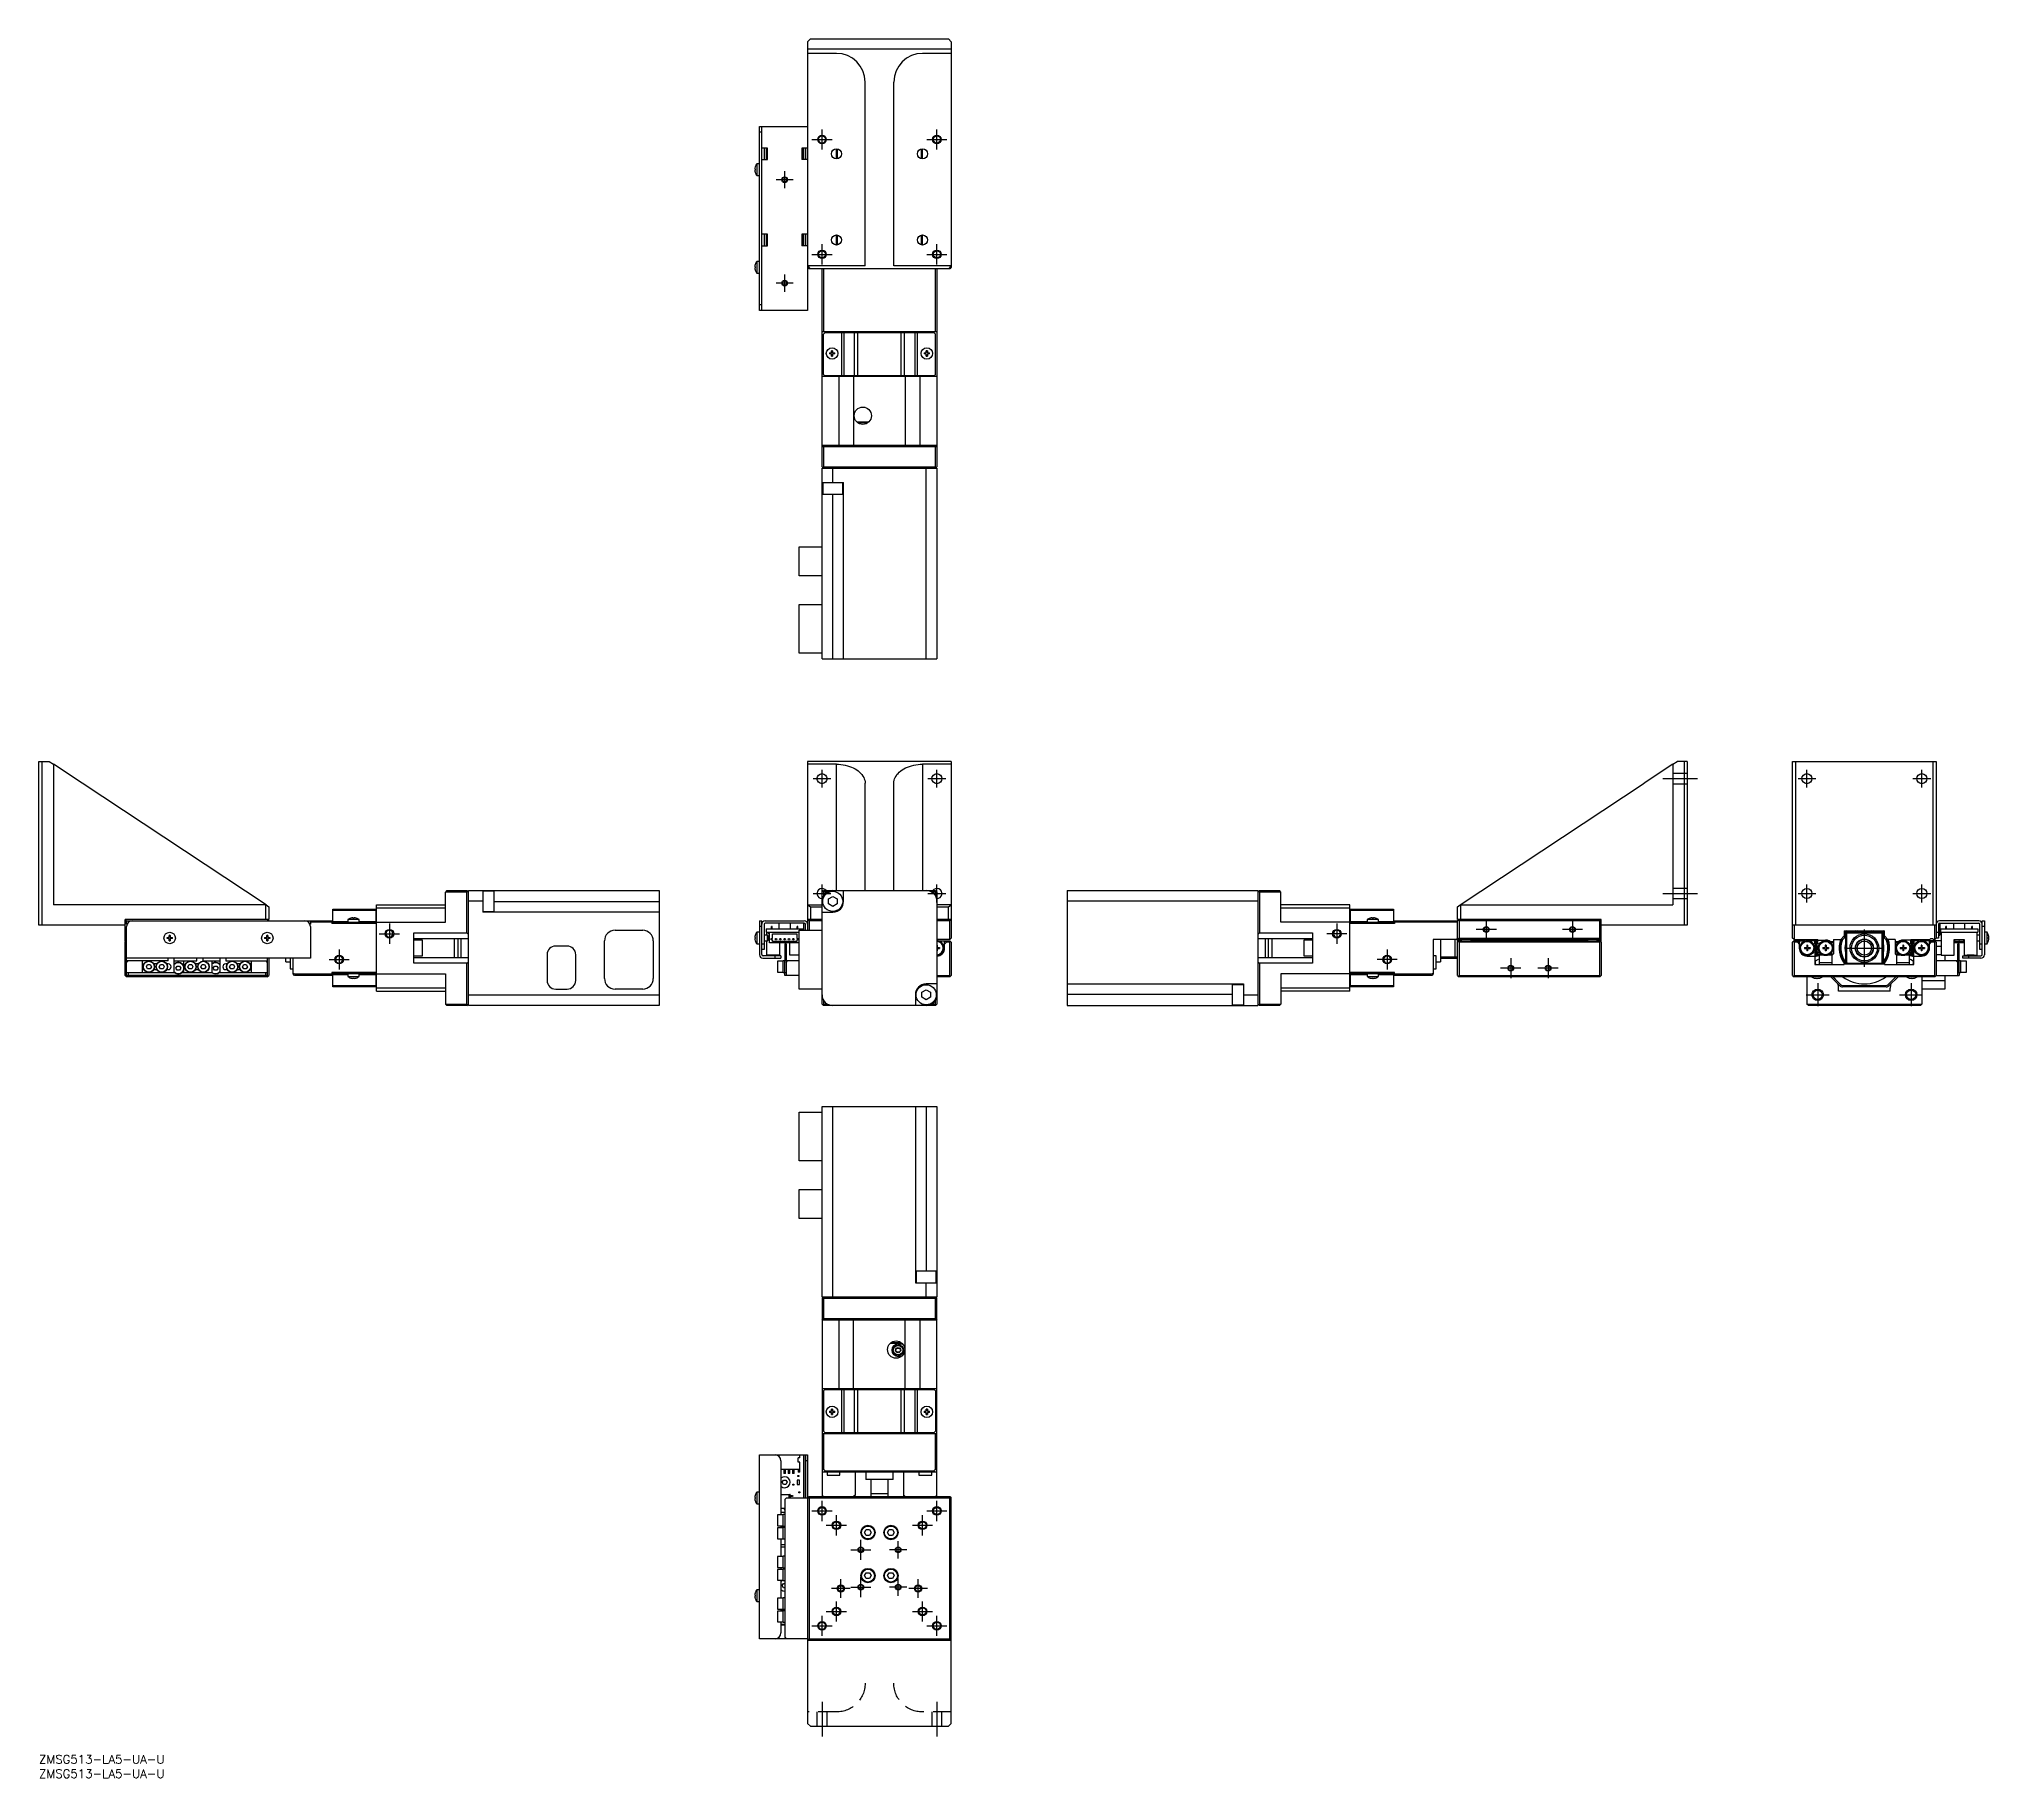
# Model space of a CAD drawing. Extents: x 0 to 679, y -8 to 598.
import ezdxf

# ---------------------------------------------------------------- set-up
doc = ezdxf.new("R2010")
doc.units = 0
doc.header["$LTSCALE"] = 0.5
doc.linetypes.add('CENTER', pattern=[50.8, 31.75, -6.35, 6.35, -6.35])
doc.linetypes.add('DASHED', pattern=[19.05, 12.7, -6.35])
for name, color, linetype in [('MSM_CENTER', 1, 'CENTER'), ('MSM_CONTINUOUS', 7, 'CONTINUOUS'), ('MSM_DASHED', 4, 'DASHED'), ('MSM_NARROW', 5, 'CONTINUOUS'), ('MSM_PART_NUMBER', 7, 'CONTINUOUS')]:
    doc.layers.add(name, color=color, linetype=linetype)
doc.styles.get("Standard").update_dxf_attribs({"font": 'txt.shx', "height": 1, "bigfont": 'bigfont.shx'})

# ---------------------------------------------------------------- blocks, each defined once
blk = doc.blocks.new('*U2')
at = {"layer": 'MSM_PART_NUMBER'}
blk.add_text('ZMSG513-LA5-UA-U', height=3, dxfattribs=at).set_placement((0, -3))
blk = doc.blocks.new('*U3')
at = {"layer": 'MSM_PART_NUMBER'}
blk.add_text('ZMSG513-LA5-UA-U', height=3, dxfattribs=at).set_placement((0, -8))

msp = doc.modelspace()

# ---------------------------------------------------------------- linework, layer by layer
at = {"layer": 'MSM_CENTER'}
for p, q in [((272.64, 559.12), (272.64, 566.12)), ((312.64, 559.12), (312.64, 566.12)), ((269.14, 562.62), (276.14, 562.62)), ((309.14, 562.62), (316.14, 562.62)), ((259.64, 545.62), (259.64, 551.62)), ((262.64, 548.62), (256.64, 548.62)), ((272.64, 519.12), (272.64, 526.12)), ((312.64, 519.12), (312.64, 526.12)), ((269.14, 522.62), (276.14, 522.62)), ((309.14, 522.62), (316.14, 522.62)), ((262.64, 512.62), (256.64, 512.62)), ((259.64, 509.62), (259.64, 515.62)), ((269.54, 340.03), (275.74, 340.03)), ((272.64, 336.93), (272.64, 343.13)), ((309.54, 340.03), (315.74, 340.03)), ((312.64, 336.93), (312.64, 343.13)), ((565.43, 340.03), (577.43, 340.03)), ((612.48, 340.03), (618.68, 340.03)), ((615.58, 336.93), (615.58, 343.13)), ((652.48, 340.03), (658.68, 340.03)), ((655.58, 336.93), (655.58, 343.13)), ((269.54, 300.03), (275.74, 300.03)), ((272.64, 296.93), (272.64, 303.13)), ((309.54, 300.03), (315.74, 300.03)), ((312.64, 296.93), (312.64, 303.13)), ((565.43, 300.03), (577.43, 300.03)), ((612.48, 300.03), (618.68, 300.03)), ((615.58, 296.93), (615.58, 303.13)), ((652.48, 300.03), (658.68, 300.03)), ((655.58, 296.93), (655.58, 303.13)), ((118.5, 286.03), (125.5, 286.03)), ((122, 289.53), (122, 282.53)), ((455.43, 286.03), (448.43, 286.03)), ((451.93, 289.53), (451.93, 282.53)), ((507.43, 287.53), (500.43, 287.53)), ((503.93, 291.03), (503.93, 284.03)), ((537.43, 287.53), (530.43, 287.53)), ((533.93, 291.03), (533.93, 284.03)), ((635.58, 274.53), (635.58, 287.53)), ((104.5, 280.53), (104.5, 273.53)), ((469.43, 280.53), (469.43, 273.53)), ((629.08, 281.03), (642.08, 281.03)), ((101, 277.03), (108, 277.03)), ((472.93, 277.03), (465.93, 277.03)), ((515.93, 274.03), (508.93, 274.03)), ((512.43, 277.53), (512.43, 270.53)), ((528.93, 274.03), (521.93, 274.03)), ((525.43, 277.53), (525.43, 270.53)), ((619.32, 268.77), (619.32, 260.77)), ((651.85, 268.77), (651.85, 260.77)), ((615.32, 264.77), (623.32, 264.77)), ((647.85, 264.77), (655.85, 264.77)), ((272.64, 81.5), (272.64, 88.5)), ((312.64, 81.5), (312.64, 88.5)), ((269.14, 85), (276.14, 85)), ((277.64, 76.5), (277.64, 83.5)), ((307.64, 76.5), (307.64, 83.5)), ((309.14, 85), (316.14, 85)), ((274.14, 80), (281.14, 80)), ((286.14, 68), (286.14, 75)), ((304.14, 80), (311.14, 80)), ((282.64, 71.5), (289.64, 71.5)), ((302.14, 71.5), (296.14, 71.5)), ((299.14, 68.5), (299.14, 74.5)), ((279.19, 54.75), (279.19, 61.25)), ((286.14, 55), (286.14, 62)), ((299.14, 55.5), (299.14, 61.5)), ((306.09, 54.75), (306.09, 61.25)), ((282.44, 58), (275.94, 58)), ((282.64, 58.5), (289.64, 58.5)), ((302.14, 58.5), (296.14, 58.5)), ((309.34, 58), (302.84, 58)), ((272.64, 41.5), (272.64, 48.5)), ((274.14, 50), (281.14, 50)), ((277.64, 46.5), (277.64, 53.5)), ((304.14, 50), (311.14, 50)), ((307.64, 46.5), (307.64, 53.5)), ((312.64, 41.5), (312.64, 48.5)), ((269.14, 45), (276.14, 45)), ((309.14, 45), (316.14, 45)), ((272.64, 18.5), (272.64, 6.5)), ((312.64, 18.5), (312.64, 6.5))]:
    msp.add_line(p, q, dxfattribs=at)
at = {"layer": 'MSM_CONTINUOUS'}
for p, q in [((268.64, 597.62), (267.64, 596.62)), ((268.64, 597.62), (316.64, 597.62)), ((317.64, 596.62), (316.64, 597.62)), ((267.64, 596.62), (267.64, 503.12)), ((317.64, 594.12), (267.64, 594.12)), ((277.64, 592.62), (267.64, 592.62)), ((317.64, 592.62), (307.64, 592.62)), ((317.64, 596.62), (317.64, 518.12)), ((287.64, 518.58), (287.64, 582.62)), ((297.64, 518.58), (297.64, 582.62)), ((250.84, 503.12), (250.84, 567.12)), ((250.84, 567.12), (267.64, 567.12)), ((251.64, 565.12), (250.84, 565.12)), ((251.64, 503.12), (251.64, 567.12)), ((253.64, 559.62), (251.64, 559.62)), ((252.44, 559.62), (252.44, 555.62)), ((253.14, 559.62), (253.14, 555.62)), ((253.64, 555.62), (253.64, 559.62)), ((267.64, 559.62), (265.64, 559.62)), ((265.64, 559.62), (265.64, 555.62)), ((266.14, 555.62), (266.14, 559.62)), ((266.34, 555.62), (266.34, 559.62)), ((266.84, 559.62), (266.84, 555.62)), ((277.64, 555.87), (277.64, 559.37)), ((277.99, 555.91), (277.99, 559.34)), ((307.29, 555.91), (307.29, 559.34)), ((307.64, 555.87), (307.64, 559.37)), ((249.25, 552.32), (249.38, 552.32)), ((249.38, 551.92), (249.25, 551.92)), ((249.38, 553.07), (249.38, 553.05)), ((249.38, 552.32), (249.38, 551.92)), ((249.38, 551.19), (249.38, 551.17)), ((249.94, 554.12), (249.94, 550.12)), ((250.84, 554.12), (249.94, 554.12)), ((249.94, 550.12), (250.84, 550.12)), ((251.64, 555.62), (253.64, 555.62)), ((267.64, 555.62), (265.64, 555.62)), ((253.64, 529.62), (251.64, 529.62)), ((252.44, 529.62), (252.44, 525.62)), ((253.14, 529.62), (253.14, 525.62)), ((253.64, 525.62), (253.64, 529.62)), ((267.64, 529.62), (265.64, 529.62)), ((265.64, 529.62), (265.64, 525.62)), ((266.14, 525.62), (266.14, 529.62)), ((266.34, 525.62), (266.34, 529.62)), ((266.84, 529.62), (266.84, 525.62)), ((251.64, 525.62), (253.64, 525.62)), ((267.64, 525.62), (265.64, 525.62)), ((277.64, 525.87), (277.64, 529.37)), ((277.99, 525.91), (277.99, 529.34)), ((307.29, 525.91), (307.29, 529.34)), ((307.64, 525.87), (307.64, 529.37)), ((249.25, 518.32), (249.38, 518.32)), ((249.38, 517.92), (249.25, 517.92)), ((249.38, 519.07), (249.38, 519.05)), ((249.38, 518.32), (249.38, 517.92)), ((249.38, 517.19), (249.38, 517.17)), ((249.94, 520.12), (249.94, 516.12)), ((250.84, 520.12), (249.94, 520.12)), ((249.94, 516.12), (250.84, 516.12)), ((267.64, 518.62), (267.68, 518.58)), ((267.64, 518.12), (268.14, 517.62)), ((267.68, 518.58), (268.64, 517.62)), ((287.64, 518.58), (267.68, 518.58)), ((267.89, 517.87), (268.14, 518.12)), ((317.14, 517.62), (268.14, 517.62)), ((272.64, 448.62), (272.64, 517.62)), ((273.14, 517.62), (273.14, 495.62)), ((317.6, 518.58), (297.64, 518.58)), ((312.14, 495.62), (312.14, 517.62)), ((312.64, 517.62), (312.64, 448.62)), ((316.64, 517.62), (317.6, 518.58)), ((317.14, 518.12), (317.39, 517.87)), ((317.64, 518.12), (317.14, 517.62)), ((317.6, 518.58), (317.64, 518.62)), ((250.84, 505.12), (251.64, 505.12)), ((267.64, 503.12), (250.84, 503.12)), ((312.64, 495.62), (272.64, 495.62)), ((273.64, 495.32), (273.14, 494.82)), ((273.14, 480.82), (273.14, 494.82)), ((311.64, 495.32), (273.64, 495.32)), ((275.94, 488.32), (275.94, 489.05)), ((276.34, 489.05), (276.34, 488.32)), ((278.39, 495.62), (278.39, 495.32)), ((278.89, 495.62), (278.89, 495.32)), ((279.52, 480.32), (279.52, 495.32)), ((280.22, 495.32), (280.22, 480.32)), ((283.99, 480.32), (283.99, 495.32)), ((284.39, 495.32), (284.39, 495.62)), ((285.05, 495.32), (285.05, 480.32)), ((287.84, 495.62), (287.64, 495.42)), ((297.64, 495.42), (287.64, 495.42)), ((287.64, 495.42), (287.64, 495.32)), ((297.64, 495.42), (297.44, 495.62)), ((297.64, 495.32), (297.64, 495.42)), ((300.22, 480.32), (300.22, 495.32)), ((300.89, 495.62), (300.89, 495.32)), ((301.28, 495.32), (301.28, 480.32)), ((305.05, 480.32), (305.05, 495.32)), ((305.76, 495.32), (305.76, 480.32)), ((306.39, 495.32), (306.39, 495.62)), ((306.89, 495.32), (306.89, 495.62)), ((308.94, 488.32), (308.94, 489.05)), ((309.34, 489.05), (309.34, 488.32)), ((312.14, 494.82), (311.64, 495.32)), ((312.14, 480.82), (312.14, 494.82)), ((275.21, 488.32), (275.94, 488.32)), ((275.94, 487.92), (275.21, 487.92)), ((275.94, 487.19), (275.94, 487.92)), ((276.34, 488.32), (277.07, 488.32)), ((276.34, 487.92), (276.34, 487.19)), ((277.07, 487.92), (276.34, 487.92)), ((308.21, 488.32), (308.94, 488.32)), ((308.94, 487.92), (308.21, 487.92)), ((308.94, 487.19), (308.94, 487.92)), ((309.34, 488.32), (310.07, 488.32)), ((309.34, 487.92), (309.34, 487.19)), ((310.07, 487.92), (309.34, 487.92)), ((312.64, 480.12), (272.64, 480.12)), ((273.14, 480.82), (273.64, 480.32)), ((311.64, 480.32), (273.64, 480.32)), ((278.39, 480.32), (278.39, 480.12)), ((278.64, 456.12), (278.64, 480.12)), ((281.64, 480.32), (281.64, 480.12)), ((282.64, 480.32), (282.64, 480.12)), ((283.64, 480.12), (283.64, 456.12)), ((284.76, 480.32), (284.76, 480.29)), ((284.76, 480.29), (300.52, 480.29)), ((285.36, 480.29), (285.36, 480.12)), ((285.81, 480.32), (285.81, 480.29)), ((286.4, 480.32), (286.4, 480.29)), ((287.86, 480.12), (287.86, 480.29)), ((290.36, 480.12), (290.36, 480.29)), ((294.91, 480.29), (294.91, 480.12)), ((297.41, 480.29), (297.41, 480.12)), ((298.88, 480.32), (298.88, 480.29)), ((299.46, 480.32), (299.46, 480.29)), ((299.91, 480.12), (299.91, 480.29)), ((300.52, 480.29), (300.52, 480.32)), ((301.64, 480.12), (301.64, 456.12)), ((302.64, 480.12), (302.64, 480.32)), ((303.64, 480.12), (303.64, 480.32)), ((306.64, 480.12), (306.64, 456.12)), ((306.89, 480.12), (306.89, 480.32)), ((311.64, 480.32), (312.14, 480.82)), ((287.42, 469.32), (287.42, 469.36)), ((287.61, 469.32), (287.42, 469.32)), ((288.88, 464.22), (284.8, 464.22)), ((288.5, 463.92), (285.18, 463.92)), ((273.14, 455.62), (272.64, 456.12)), ((272.64, 456.12), (312.64, 456.12)), ((273.14, 455.62), (273.14, 448.62)), ((312.14, 455.62), (273.14, 455.62)), ((312.64, 456.12), (312.14, 455.62)), ((312.14, 448.62), (312.14, 455.62)), ((272.64, 448.62), (273.14, 448.12)), ((272.64, 448.12), (312.64, 448.12)), ((272.64, 381.72), (272.64, 448.12)), ((272.89, 448.37), (273.14, 448.62)), ((273.14, 448.62), (312.14, 448.62)), ((276.34, 448.12), (276.34, 443.12)), ((308.94, 381.72), (308.94, 448.12)), ((312.14, 448.62), (312.39, 448.37)), ((312.64, 448.62), (312.14, 448.12)), ((312.64, 448.12), (312.64, 381.72)), ((272.64, 443.12), (280.13, 443.12)), ((272.87, 443.12), (272.87, 439.12)), ((279.87, 439.12), (279.87, 443.12)), ((280.13, 381.72), (280.13, 443.12)), ((272.87, 439.12), (279.87, 439.12)), ((276.43, 381.72), (276.43, 439.12)), ((264.64, 410.72), (264.64, 420.72)), ((264.64, 420.72), (272.64, 420.72)), ((272.64, 410.72), (264.64, 410.72)), ((264.64, 383.72), (264.64, 400.72)), ((264.64, 400.72), (272.64, 400.72)), ((272.64, 383.72), (264.64, 383.72)), ((272.64, 381.72), (312.64, 381.72)), ((0, 289.03), (0, 346.03)), ((0, 346.03), (3.5, 346.03)), ((1, 346.03), (1, 289.03)), ((3.5, 346.03), (5, 345.04)), ((5, 345.04), (5, 296.03)), ((15, 338.42), (5, 345.04)), ((317.64, 346.03), (267.64, 346.03)), ((267.64, 346.03), (267.64, 287.23)), ((277.64, 345.04), (267.64, 345.04)), ((277.64, 345.04), (278.42, 345.02)), ((277.64, 301.03), (277.64, 345.04)), ((278.42, 345.02), (279.2, 344.96)), ((279.2, 344.96), (279.97, 344.85)), ((279.97, 344.85), (280.73, 344.71)), ((280.73, 344.71), (281.46, 344.53)), ((281.46, 344.53), (282.18, 344.32)), ((282.18, 344.32), (282.86, 344.06)), ((282.86, 344.06), (283.51, 343.77)), ((283.51, 343.77), (284.13, 343.45)), ((284.13, 343.45), (284.71, 343.1)), ((284.71, 343.1), (285.24, 342.72)), ((285.24, 342.72), (285.73, 342.31)), ((285.73, 342.31), (286.16, 341.88)), ((286.16, 341.88), (286.55, 341.42)), ((286.55, 341.42), (286.88, 340.95)), ((286.88, 340.95), (287.15, 340.46)), ((287.15, 340.46), (287.36, 339.96)), ((287.36, 339.96), (287.51, 339.45)), ((297.76, 339.45), (297.91, 339.96)), ((297.91, 339.96), (298.13, 340.46)), ((298.13, 340.46), (298.4, 340.95)), ((298.4, 340.95), (298.73, 341.42)), ((298.73, 341.42), (299.11, 341.88)), ((299.11, 341.88), (299.55, 342.31)), ((299.55, 342.31), (300.03, 342.72)), ((300.03, 342.72), (300.57, 343.1)), ((300.57, 343.1), (301.14, 343.45)), ((301.14, 343.45), (301.76, 343.77)), ((301.76, 343.77), (302.41, 344.06)), ((302.41, 344.06), (303.1, 344.32)), ((303.1, 344.32), (303.81, 344.53)), ((303.81, 344.53), (304.55, 344.71)), ((304.55, 344.71), (305.3, 344.85)), ((305.3, 344.85), (306.07, 344.96)), ((306.07, 344.96), (306.85, 345.02)), ((306.85, 345.02), (307.64, 345.04)), ((317.64, 345.04), (307.64, 345.04)), ((307.64, 345.04), (307.64, 301.03)), ((317.64, 346.03), (317.64, 284.53)), ((568.93, 345.04), (558.93, 338.42)), ((568.93, 345.04), (570.43, 346.03)), ((568.93, 345.04), (568.93, 296.03)), ((573.93, 346.03), (570.43, 346.03)), ((572.93, 289.03), (572.93, 346.03)), ((573.93, 346.03), (573.93, 289.03)), ((610.58, 346.03), (660.58, 346.03)), ((610.58, 284.53), (610.58, 346.03)), ((611.58, 346.03), (611.58, 289.03)), ((659.58, 289.03), (659.58, 346.03)), ((660.58, 346.03), (660.58, 284.53)), ((79.04, 296.03), (15, 338.42)), ((287.51, 339.45), (287.61, 338.94)), ((287.61, 338.94), (287.64, 338.42)), ((287.64, 301.03), (287.64, 338.42)), ((297.64, 338.42), (297.67, 338.94)), ((297.64, 301.03), (297.64, 338.42)), ((297.67, 338.94), (297.76, 339.45)), ((494.89, 296.03), (558.93, 338.42)), ((142, 301.03), (141.5, 300.53)), ((141.5, 290.03), (141.5, 300.53)), ((149, 300.53), (141.5, 300.53)), ((142, 301.03), (149, 301.03)), ((149.5, 300.53), (149, 301.03)), ((149, 300.53), (149.25, 300.78)), ((149, 286.28), (149, 300.53)), ((149.5, 261.03), (149.5, 301.03)), ((149.5, 301.03), (215.9, 301.03)), ((154.5, 301.03), (154.5, 293.54)), ((158.5, 300.79), (154.5, 300.79)), ((158.5, 293.79), (158.5, 300.79)), ((215.9, 301.03), (215.9, 261.03)), ((272.64, 300.53), (273.14, 301.03)), ((272.64, 261.53), (272.64, 300.53)), ((272.89, 300.78), (273.14, 300.53)), ((273.14, 301.03), (312.14, 301.03)), ((273.14, 300.53), (273.14, 299.19)), ((274.48, 300.53), (273.14, 300.53)), ((274.87, 298.16), (276.37, 299.03)), ((276.37, 299.03), (277.87, 298.16)), ((280.13, 297.24), (280.13, 301.03)), ((312.14, 300.53), (310.79, 300.53)), ((312.14, 301.03), (312.64, 300.53)), ((312.39, 300.78), (312.14, 300.53)), ((312.14, 299.19), (312.14, 300.53)), ((312.64, 300.53), (312.64, 261.53)), ((358.03, 301.03), (424.43, 301.03)), ((358.03, 301.03), (358.03, 261.03)), ((424.43, 301.03), (424.43, 261.03)), ((424.93, 301.03), (424.43, 300.53)), ((424.68, 300.78), (424.93, 300.53)), ((424.93, 301.03), (431.93, 301.03)), ((424.93, 300.53), (424.93, 286.28)), ((432.43, 300.53), (424.93, 300.53)), ((432.43, 300.53), (431.93, 301.03)), ((432.43, 290.03), (432.43, 300.53)), ((79.04, 296.03), (5, 296.03)), ((79, 291.03), (79, 296.03)), ((79.04, 296.03), (80, 295.4)), ((80, 295.4), (80, 291.03)), ((102.3, 289.53), (102.3, 294.53)), ((102.3, 294.53), (117.3, 294.53)), ((117.3, 294.09), (102.3, 294.09)), ((117.3, 294.53), (117.3, 289.53)), ((117.5, 266.03), (117.5, 296.03)), ((117.5, 296.03), (141.5, 296.03)), ((117.5, 295.03), (141.5, 295.03)), ((154.5, 297.33), (149.5, 297.33)), ((154.5, 293.79), (158.5, 293.79)), ((215.9, 293.54), (154.5, 293.54)), ((158.5, 297.24), (215.9, 297.24)), ((267.64, 296.03), (272.64, 296.03)), ((267.68, 296.03), (268.64, 295.4)), ((268.64, 295.4), (268.64, 291.03)), ((268.64, 295.4), (272.64, 295.4)), ((272.64, 293.54), (276.43, 293.54)), ((274.87, 296.43), (274.87, 298.16)), ((276.37, 295.56), (274.87, 296.43)), ((277.87, 296.43), (276.37, 295.56)), ((277.87, 298.16), (277.87, 296.43)), ((317.64, 296.03), (312.64, 296.03)), ((312.64, 295.4), (316.64, 295.4)), ((316.64, 295.4), (317.6, 296.03)), ((316.64, 291.03), (316.64, 295.4)), ((424.43, 297.33), (358.03, 297.33)), ((456.43, 296.03), (432.43, 296.03)), ((432.43, 295.03), (456.43, 295.03)), ((456.43, 266.03), (456.43, 296.03)), ((456.63, 289.53), (456.63, 294.53)), ((456.63, 294.53), (471.63, 294.53)), ((471.63, 294.09), (456.63, 294.09)), ((471.63, 294.53), (471.63, 289.53)), ((493.93, 295.4), (494.89, 296.03)), ((493.93, 291.03), (493.93, 295.4)), ((494.89, 296.03), (568.93, 296.03)), ((494.93, 296.03), (494.93, 291.03)), ((30, 289.03), (0, 289.03)), ((80, 291.03), (30, 291.03)), ((30.5, 291.03), (30, 290.53)), ((30, 283.33), (30, 291.03)), ((30.25, 290.78), (30.5, 290.53)), ((30.5, 289.33), (30.5, 290.53)), ((30.5, 290.53), (102, 290.53)), ((30.67, 289.33), (30.5, 289.33)), ((30.5, 271.53), (30.5, 288.53)), ((45.3, 284.73), (45.3, 285.46)), ((45.7, 285.46), (45.7, 284.73)), ((79.3, 284.73), (79.3, 285.46)), ((80, 290.53), (79.5, 291.03)), ((79.5, 290.53), (79.75, 290.78)), ((79.7, 285.46), (79.7, 284.73)), ((94.5, 289.33), (94.33, 289.33)), ((94.5, 290.53), (94.5, 289.33)), ((102, 290.03), (94.5, 290.03)), ((94.5, 288.53), (94.5, 277.53)), ((102, 290.53), (102, 289.53)), ((117.5, 289.53), (102, 289.53)), ((102.3, 290.32), (107.5, 290.32)), ((102.3, 290.03), (117.3, 290.03)), ((102.8, 290.03), (102.8, 289.53)), ((111.5, 290.93), (107.5, 290.93)), ((107.5, 290.93), (107.5, 290.03)), ((108.57, 291.49), (108.55, 291.49)), ((109.3, 291.49), (109.3, 291.62)), ((109.7, 291.49), (109.3, 291.49)), ((109.7, 291.62), (109.7, 291.49)), ((110.45, 291.49), (110.43, 291.49)), ((111.5, 290.03), (111.5, 290.93)), ((111.5, 290.32), (117.3, 290.32)), ((116.8, 289.53), (116.8, 290.03)), ((117.5, 290.03), (141.5, 290.03)), ((130.5, 286.28), (149, 286.28)), ((130.5, 275.78), (130.5, 286.28)), ((149.5, 285.78), (149, 286.28)), ((200.6, 287.23), (210.2, 287.23)), ((249.38, 285.48), (249.38, 285.46)), ((249.94, 286.53), (249.94, 282.53)), ((250.84, 286.53), (249.94, 286.53)), ((250.84, 290.53), (250.84, 278.73)), ((250.84, 290.53), (251.64, 290.53)), ((251.64, 288.53), (250.84, 288.53)), ((251.64, 278.83), (251.64, 290.53)), ((252.44, 289.33), (252.44, 280.53)), ((253.64, 285.53), (252.44, 285.53)), ((252.84, 290.53), (266.44, 290.53)), ((266.44, 289.73), (252.84, 289.73)), ((253.14, 287.73), (253.14, 286.53)), ((253.14, 287.73), (266.14, 287.73)), ((253.14, 286.53), (264.64, 286.53)), ((253.39, 285.53), (253.39, 286.53)), ((253.64, 283.53), (253.64, 285.53)), ((253.84, 285.33), (253.64, 285.53)), ((253.84, 285.33), (253.84, 283.73)), ((253.93, 286.53), (253.93, 285.98)), ((254.39, 285.98), (253.93, 285.98)), ((254.39, 282.83), (254.39, 286.53)), ((255.01, 287.73), (255.01, 288.53)), ((255.26, 288.53), (255.01, 288.53)), ((255.26, 287.73), (255.26, 288.53)), ((255.39, 286.03), (263.89, 286.03)), ((255.39, 284.38), (255.39, 286.03)), ((257.64, 289.73), (257.64, 287.73)), ((261.64, 287.73), (261.64, 289.73)), ((263.89, 286.03), (263.89, 284.38)), ((264.26, 288.53), (264.01, 288.53)), ((264.01, 287.73), (264.01, 288.53)), ((264.26, 287.73), (264.26, 288.53)), ((264.64, 266.73), (264.64, 287.23)), ((264.64, 287.23), (272.64, 287.23)), ((266.14, 287.73), (266.14, 287.23)), ((266.78, 289.53), (266.34, 289.53)), ((266.34, 287.24), (266.34, 289.53)), ((266.84, 287.23), (266.84, 289.33)), ((267.64, 290.53), (268.14, 291.03)), ((272.64, 291.03), (267.64, 291.03)), ((268.14, 290.53), (267.89, 290.78)), ((272.64, 290.53), (268.14, 290.53)), ((268.14, 290.53), (268.14, 287.23)), ((317.64, 291.03), (312.64, 291.03)), ((317.14, 290.53), (312.64, 290.53)), ((317.14, 291.03), (317.64, 290.53)), ((317.39, 290.78), (317.14, 290.53)), ((317.14, 284.03), (317.14, 290.53)), ((424.93, 286.28), (424.43, 285.78)), ((424.93, 286.28), (443.43, 286.28)), ((456.43, 290.03), (432.43, 290.03)), ((443.43, 286.28), (443.43, 275.78)), ((471.93, 289.53), (456.43, 289.53)), ((456.63, 290.32), (462.43, 290.32)), ((456.63, 290.03), (471.63, 290.03)), ((457.13, 290.03), (457.13, 289.53)), ((466.43, 290.93), (462.43, 290.93)), ((462.43, 290.93), (462.43, 290.03)), ((463.51, 291.49), (463.48, 291.49)), ((464.23, 291.49), (464.23, 291.62)), ((464.63, 291.49), (464.23, 291.49)), ((464.63, 291.62), (464.63, 291.49)), ((465.38, 291.49), (465.36, 291.49)), ((466.43, 290.03), (466.43, 290.93)), ((466.43, 290.32), (471.63, 290.32)), ((471.13, 289.53), (471.13, 290.03)), ((471.93, 290.53), (471.93, 289.53)), ((471.93, 290.53), (493.93, 290.53)), ((493.93, 290.03), (471.93, 290.03)), ((543.93, 291.03), (493.93, 291.03)), ((494.43, 291.03), (493.93, 290.53)), ((493.93, 283.33), (493.93, 290.53)), ((494.18, 290.78), (494.43, 290.53)), ((543.43, 290.53), (494.43, 290.53)), ((494.43, 290.53), (494.43, 284.53)), ((543.93, 290.53), (543.43, 291.03)), ((543.43, 290.53), (543.68, 290.78)), ((543.43, 284.53), (543.43, 290.53)), ((543.93, 283.33), (543.93, 291.03)), ((573.93, 289.03), (543.93, 289.03)), ((660.58, 289.03), (610.58, 289.03)), ((611.08, 289.03), (611.08, 284.03)), ((627.38, 284.03), (628.58, 285.24)), ((628.58, 287.03), (642.58, 287.03)), ((628.58, 287.03), (628.58, 284.53)), ((629.08, 285.73), (629.38, 286.03)), ((629.08, 276.33), (629.08, 285.73)), ((629.58, 286.23), (629.38, 286.03)), ((629.38, 286.03), (629.38, 276.03)), ((629.58, 286.23), (629.88, 286.53)), ((641.58, 286.23), (629.58, 286.23)), ((629.88, 286.53), (641.28, 286.53)), ((641.28, 286.53), (641.58, 286.23)), ((641.78, 286.03), (641.58, 286.23)), ((641.78, 276.03), (641.78, 286.03)), ((641.78, 286.03), (642.08, 285.73)), ((642.08, 285.73), (642.08, 276.33)), ((642.58, 284.53), (642.58, 287.03)), ((642.58, 285.24), (643.79, 284.03)), ((660.08, 284.03), (660.08, 289.03)), ((660.58, 286.53), (661.38, 286.53)), ((661.38, 289.33), (661.38, 284.53)), ((661.38, 285.53), (661.88, 285.53)), ((661.88, 289.53), (661.44, 289.53)), ((675.38, 290.53), (661.78, 290.53)), ((661.78, 289.73), (675.38, 289.73)), ((661.88, 289.53), (661.88, 285.53)), ((661.88, 287.23), (662.08, 287.23)), ((662.08, 287.73), (675.08, 287.73)), ((662.08, 287.73), (662.08, 286.53)), ((662.08, 286.53), (675.08, 286.53)), ((662.33, 286.53), (662.33, 278.53)), ((664.21, 288.53), (663.96, 288.53)), ((663.96, 287.73), (663.96, 288.53)), ((664.21, 287.73), (664.21, 288.53)), ((666.58, 289.73), (666.58, 287.73)), ((670.58, 287.73), (670.58, 289.73)), ((672.96, 287.73), (672.96, 288.53)), ((673.21, 288.53), (672.96, 288.53)), ((673.21, 287.73), (673.21, 288.53)), ((674.83, 278.53), (674.83, 286.53)), ((675.78, 285.53), (674.83, 285.53)), ((675.08, 287.73), (675.08, 286.53)), ((675.78, 280.53), (675.78, 289.33)), ((676.58, 290.53), (677.38, 290.53)), ((676.58, 278.83), (676.58, 290.53)), ((677.38, 288.53), (676.58, 288.53)), ((677.38, 290.53), (677.38, 278.73)), ((678.28, 286.53), (677.38, 286.53)), ((678.28, 282.53), (678.28, 286.53)), ((678.84, 285.46), (678.84, 285.48)), ((30.5, 284.53), (30, 284.03)), ((30.5, 284.03), (30, 284.03)), ((30, 283.83), (30.5, 283.83)), ((30.5, 283.53), (30, 283.03)), ((30.1, 283.23), (30, 283.33)), ((30, 271.53), (30, 283.03)), ((30.1, 283.13), (30.1, 283.33)), ((30.5, 283.03), (30.25, 283.28)), ((30.5, 283.63), (30.4, 283.63)), ((30.4, 283.63), (30.4, 283.43)), ((44.57, 284.73), (45.3, 284.73)), ((45.3, 284.33), (44.57, 284.33)), ((45.3, 283.6), (45.3, 284.33)), ((45.7, 284.73), (46.43, 284.73)), ((45.7, 284.33), (45.7, 283.6)), ((46.43, 284.33), (45.7, 284.33)), ((78.57, 284.73), (79.3, 284.73)), ((79.3, 284.33), (78.57, 284.33)), ((79.3, 283.6), (79.3, 284.33)), ((79.7, 284.73), (80.43, 284.73)), ((79.7, 284.33), (79.7, 283.6)), ((80.43, 284.33), (79.7, 284.33)), ((149.5, 284.28), (130.5, 284.28)), ((133.5, 283.78), (130.5, 283.78)), ((133.5, 278.28), (133.5, 283.78)), ((144.5, 284.28), (144.5, 277.78)), ((146, 277.78), (146, 284.28)), ((147, 277.78), (147, 284.28)), ((176.9, 278.73), (176.9, 269.73)), ((183.9, 281.73), (179.9, 281.73)), ((186.9, 269.73), (186.9, 278.73)), ((196.9, 270.43), (196.9, 283.53)), ((213.9, 283.53), (213.9, 270.43)), ((249.25, 284.73), (249.38, 284.73)), ((249.38, 284.33), (249.25, 284.33)), ((249.38, 284.73), (249.38, 284.33)), ((249.38, 283.6), (249.38, 283.58)), ((249.94, 282.53), (250.84, 282.53)), ((251.64, 282.53), (252.44, 282.53)), ((252.44, 280.53), (251.64, 280.53)), ((252.44, 283.53), (253.64, 283.53)), ((253.39, 278.53), (253.39, 283.53)), ((254.39, 278.53), (253.39, 278.53)), ((253.64, 283.53), (253.84, 283.73)), ((264.64, 282.83), (254.39, 282.83)), ((254.39, 278.53), (254.39, 278.63)), ((254.39, 278.63), (256.89, 278.63)), ((254.89, 284.38), (255.39, 284.38)), ((254.89, 283.88), (254.89, 284.38)), ((255.39, 283.88), (254.89, 283.88)), ((255.19, 278.63), (255.19, 278.53)), ((255.19, 278.53), (256.09, 278.53)), ((255.39, 283.33), (255.39, 283.88)), ((263.89, 283.33), (255.39, 283.33)), ((255.56, 278.63), (255.56, 278.53)), ((255.71, 278.63), (255.71, 278.53)), ((256.09, 278.63), (256.09, 278.53)), ((256.89, 278.53), (256.89, 278.63)), ((257.89, 278.53), (256.89, 278.53)), ((257.89, 282.83), (257.89, 278.53)), ((259.64, 282.53), (260.14, 282.53)), ((259.64, 282.53), (259.64, 276.53)), ((260.14, 282.53), (260.14, 271.53)), ((261.39, 278.53), (261.39, 282.83)), ((264.64, 278.53), (261.39, 278.53)), ((263.89, 284.38), (264.39, 284.38)), ((263.89, 283.88), (263.89, 283.33)), ((264.39, 283.88), (263.89, 283.88)), ((264.39, 284.38), (264.39, 283.88)), ((317.14, 284.03), (312.64, 284.03)), ((312.68, 282.03), (312.64, 282.03)), ((312.64, 281.5), (312.68, 281.5)), ((312.64, 280.57), (312.68, 280.56)), ((312.68, 280.03), (312.64, 280.03)), ((312.68, 282.03), (312.68, 281.24)), ((312.68, 280.83), (312.68, 280.03)), ((312.74, 281.18), (313.54, 281.18)), ((312.74, 280.89), (313.54, 280.89)), ((313.01, 280.89), (313.01, 281.18)), ((313.25, 283.53), (317.14, 283.53)), ((313.54, 281.18), (313.54, 280.89)), ((315.34, 281.03), (315.34, 283.53)), ((315.94, 283.03), (315.34, 283.45)), ((315.34, 282.43), (315.94, 283.03)), ((317.14, 283.03), (315.94, 283.03)), ((317.64, 284.53), (317.14, 284.03)), ((317.14, 283.53), (317.64, 283.03)), ((317.39, 283.28), (317.14, 283.03)), ((317.14, 271.53), (317.14, 283.03)), ((317.64, 283.03), (317.64, 271.53)), ((443.43, 284.28), (424.43, 284.28)), ((426.93, 284.28), (426.93, 277.78)), ((427.93, 284.28), (427.93, 277.78)), ((429.43, 277.78), (429.43, 284.28)), ((440.43, 283.78), (440.43, 278.28)), ((443.43, 283.78), (440.43, 283.78)), ((543.93, 284.03), (485.43, 284.03)), ((485.43, 284.03), (485.43, 272.03)), ((487.93, 284.03), (487.93, 276.28)), ((492.93, 284.03), (492.93, 278.03)), ((493.93, 284.53), (493.43, 284.03)), ((494.43, 284.53), (493.93, 284.03)), ((493.93, 283.83), (495.33, 283.83)), ((494.43, 283.53), (493.93, 283.03)), ((494.03, 283.23), (493.93, 283.33)), ((493.93, 271.53), (493.93, 283.03)), ((494.03, 283.13), (494.03, 283.33)), ((494.43, 283.03), (494.18, 283.28)), ((494.33, 283.63), (494.33, 283.43)), ((495.03, 283.63), (494.33, 283.63)), ((494.43, 284.53), (543.43, 284.53)), ((494.43, 283.53), (543.43, 283.53)), ((543.43, 283.03), (494.43, 283.03)), ((494.43, 283.03), (494.43, 271.53)), ((495.03, 283.53), (495.03, 283.63)), ((495.33, 283.53), (495.33, 283.83)), ((498.43, 283.65), (539.43, 283.65)), ((498.43, 283.65), (498.43, 283.53)), ((539.43, 283.65), (539.43, 283.53)), ((543.93, 283.83), (542.53, 283.83)), ((542.53, 283.53), (542.53, 283.83)), ((542.83, 283.63), (542.83, 283.53)), ((543.53, 283.63), (542.83, 283.63)), ((543.93, 284.03), (543.43, 284.53)), ((543.93, 283.03), (543.43, 283.53)), ((543.68, 283.28), (543.43, 283.03)), ((543.43, 271.53), (543.43, 283.03)), ((543.53, 283.43), (543.53, 283.63)), ((543.93, 283.33), (543.83, 283.23)), ((543.83, 283.33), (543.83, 283.13)), ((543.93, 283.03), (543.93, 271.53)), ((611.08, 284.03), (610.58, 284.53)), ((611.08, 283.53), (610.58, 283.03)), ((610.58, 271.53), (610.58, 283.03)), ((611.08, 283.03), (610.83, 283.28)), ((611.08, 284.03), (619.38, 284.03)), ((611.08, 283.53), (614.97, 283.53)), ((611.08, 283.03), (611.08, 271.53)), ((612.28, 283.03), (611.08, 283.03)), ((612.88, 283.45), (612.28, 283.03)), ((612.28, 283.03), (612.88, 282.43)), ((612.88, 283.53), (612.88, 281.03)), ((614.68, 281.18), (615.48, 281.18)), ((614.68, 281.18), (614.68, 280.89)), ((614.68, 280.89), (615.48, 280.89)), ((615.21, 281.18), (615.21, 280.89)), ((615.83, 282.03), (615.54, 282.03)), ((615.54, 282.03), (615.54, 281.24)), ((615.54, 281.5), (615.83, 281.5)), ((615.54, 280.83), (615.54, 280.03)), ((615.54, 280.56), (615.83, 280.56)), ((615.83, 280.03), (615.54, 280.03)), ((615.58, 283.63), (615.58, 284.03)), ((615.83, 282.03), (615.83, 281.24)), ((615.83, 280.83), (615.83, 280.03)), ((615.89, 281.18), (616.68, 281.18)), ((615.89, 280.89), (616.68, 280.89)), ((616.15, 280.89), (616.15, 281.18)), ((618.38, 283.53), (616.4, 283.53)), ((616.68, 281.18), (616.68, 280.89)), ((618.09, 282.41), (618.38, 282.57)), ((618.38, 279.49), (618.09, 279.66)), ((618.38, 282.57), (618.38, 283.53)), ((618.38, 279.49), (618.38, 275.33)), ((619.18, 283.65), (618.58, 283.65)), ((618.58, 283.65), (618.58, 278.65)), ((618.58, 278.65), (619.18, 278.65)), ((619.18, 278.65), (619.18, 283.65)), ((619.38, 282.57), (619.38, 284.03)), ((619.38, 283.83), (622.08, 283.83)), ((619.68, 282.41), (619.38, 282.57)), ((619.38, 279.49), (619.68, 279.66)), ((619.38, 279.03), (619.38, 279.49)), ((619.38, 279.03), (620.42, 279.03)), ((619.88, 278.53), (619.38, 279.03)), ((621.37, 278.53), (619.88, 278.53)), ((619.88, 278.53), (619.88, 275.33)), ((621.08, 281.18), (621.88, 281.18)), ((621.08, 281.18), (621.08, 280.89)), ((621.08, 280.89), (621.88, 280.89)), ((621.61, 281.18), (621.61, 280.89)), ((622.23, 282.03), (621.94, 282.03)), ((621.94, 282.03), (621.94, 281.24)), ((621.94, 281.5), (622.23, 281.5)), ((621.94, 280.83), (621.94, 280.03)), ((621.94, 280.56), (622.23, 280.56)), ((622.23, 280.03), (621.94, 280.03)), ((622.23, 282.03), (622.23, 281.24)), ((622.23, 280.83), (622.23, 280.03)), ((622.29, 281.18), (623.08, 281.18)), ((622.29, 280.89), (623.08, 280.89)), ((622.55, 280.89), (622.55, 281.18)), ((624.38, 278.53), (622.8, 278.53)), ((623.08, 281.18), (623.08, 280.89)), ((623.68, 283.33), (624.88, 283.33)), ((623.74, 279.03), (624.88, 279.03)), ((624.88, 282.83), (624.23, 282.83)), ((624.88, 279.03), (624.38, 278.53)), ((624.38, 275.33), (624.38, 278.53)), ((624.88, 284.03), (628.08, 284.03)), ((624.88, 284.03), (624.88, 279.03)), ((628.58, 284.53), (628.08, 284.03)), ((643.08, 284.03), (642.58, 284.53)), ((646.28, 284.03), (643.08, 284.03)), ((646.28, 284.03), (646.28, 279.03)), ((646.28, 283.33), (647.49, 283.33)), ((646.94, 282.83), (646.28, 282.83)), ((646.28, 279.03), (647.42, 279.03)), ((646.78, 278.53), (646.28, 279.03)), ((648.37, 278.53), (646.78, 278.53)), ((646.78, 278.53), (646.78, 275.33)), ((648.08, 281.18), (648.88, 281.18)), ((648.08, 281.18), (648.08, 280.89)), ((648.08, 280.89), (648.88, 280.89)), ((648.61, 281.18), (648.61, 280.89)), ((649.23, 282.03), (648.94, 282.03)), ((648.94, 282.03), (648.94, 281.24)), ((648.94, 281.5), (649.23, 281.5)), ((648.94, 280.83), (648.94, 280.03)), ((648.94, 280.56), (649.23, 280.56)), ((649.23, 280.03), (648.94, 280.03)), ((651.78, 283.83), (649.08, 283.83)), ((649.23, 282.03), (649.23, 281.24)), ((649.23, 280.83), (649.23, 280.03)), ((649.29, 281.18), (650.08, 281.18)), ((649.29, 280.89), (650.08, 280.89)), ((649.55, 280.89), (649.55, 281.18)), ((651.28, 278.53), (649.8, 278.53)), ((650.08, 281.18), (650.08, 280.89)), ((650.74, 279.03), (651.78, 279.03)), ((651.78, 279.03), (651.28, 278.53)), ((651.28, 275.33), (651.28, 278.53)), ((651.78, 282.57), (651.49, 282.41)), ((651.49, 279.66), (651.78, 279.49)), ((651.78, 284.03), (658.32, 284.03)), ((651.78, 282.57), (651.78, 284.03)), ((651.78, 279.03), (651.78, 279.49)), ((652.58, 283.65), (651.98, 283.65)), ((651.98, 283.65), (651.98, 278.65)), ((651.98, 278.65), (652.58, 278.65)), ((652.58, 278.65), (652.58, 283.65)), ((652.78, 283.53), (652.78, 282.57)), ((654.77, 283.53), (652.78, 283.53)), ((652.78, 282.57), (653.08, 282.41)), ((653.08, 279.66), (652.78, 279.49)), ((652.78, 275.33), (652.78, 279.49)), ((654.48, 281.18), (655.28, 281.18)), ((654.48, 281.18), (654.48, 280.89)), ((654.48, 280.89), (655.28, 280.89)), ((655.01, 281.18), (655.01, 280.89)), ((655.63, 282.03), (655.34, 282.03)), ((655.34, 282.03), (655.34, 281.24)), ((655.34, 281.5), (655.63, 281.5)), ((655.34, 280.83), (655.34, 280.03)), ((655.34, 280.56), (655.63, 280.56)), ((655.63, 280.03), (655.34, 280.03)), ((655.58, 283.63), (655.58, 284.03)), ((655.63, 282.03), (655.63, 281.24)), ((655.63, 280.83), (655.63, 280.03)), ((655.69, 281.18), (656.48, 281.18)), ((655.69, 280.89), (656.48, 280.89)), ((655.95, 280.89), (655.95, 281.18)), ((662.33, 283.53), (656.2, 283.53)), ((656.48, 281.18), (656.48, 280.89)), ((658.28, 281.03), (658.28, 283.53)), ((658.88, 283.03), (658.28, 283.45)), ((658.28, 282.43), (658.88, 283.03)), ((660.08, 283.03), (658.88, 283.03)), ((659.64, 284.03), (660.08, 284.03)), ((660.58, 284.53), (660.08, 284.03)), ((660.08, 283.53), (660.58, 283.03)), ((660.33, 283.28), (660.08, 283.03)), ((660.08, 271.53), (660.08, 283.03)), ((661.38, 284.53), (660.58, 284.53)), ((660.58, 283.03), (660.58, 271.53)), ((660.58, 281.73), (662.33, 281.73)), ((662.33, 278.73), (660.58, 278.73)), ((662.33, 278.53), (666.83, 278.53)), ((663.58, 278.53), (663.58, 276.53)), ((666.83, 284.03), (670.33, 284.03)), ((666.83, 278.53), (666.83, 284.03)), ((670.33, 283.33), (666.83, 283.33)), ((670.33, 282.83), (666.83, 282.83)), ((668.08, 271.53), (668.08, 282.53)), ((668.08, 282.53), (668.58, 282.53)), ((668.58, 272.53), (668.58, 282.53)), ((670.33, 284.03), (670.33, 278.53)), ((670.33, 278.53), (671.33, 278.53)), ((671.33, 278.53), (671.33, 278.63)), ((671.33, 278.63), (673.83, 278.63)), ((672.13, 278.63), (672.13, 278.53)), ((672.13, 278.53), (673.03, 278.53)), ((672.51, 278.63), (672.51, 278.53)), ((672.66, 278.63), (672.66, 278.53)), ((673.03, 278.63), (673.03, 278.53)), ((673.83, 278.53), (673.83, 278.63)), ((673.83, 278.53), (674.83, 278.53)), ((674.83, 283.53), (675.78, 283.53)), ((675.78, 282.53), (676.58, 282.53)), ((676.58, 280.53), (675.78, 280.53)), ((677.38, 282.53), (678.28, 282.53)), ((678.84, 284.73), (678.97, 284.73)), ((678.84, 284.33), (678.84, 284.73)), ((678.97, 284.33), (678.84, 284.33)), ((678.84, 283.58), (678.84, 283.6)), ((94.5, 277.53), (30.5, 277.53)), ((30.5, 276.03), (31, 276.53)), ((45, 276.53), (30.5, 276.53)), ((30.5, 272.53), (47.18, 272.53)), ((31, 272.53), (31, 271.53)), ((36, 272.53), (36, 276.53)), ((37.38, 274.53), (37.82, 275.28)), ((37.82, 273.78), (37.38, 274.53)), ((37.82, 275.28), (38.68, 275.28)), ((38.68, 273.78), (37.82, 273.78)), ((38.68, 275.28), (39.12, 274.53)), ((39.12, 274.53), (38.68, 273.78)), ((41.02, 275.53), (39.98, 275.53)), ((39.98, 273.53), (41.02, 273.53)), ((41.88, 274.53), (42.32, 275.28)), ((42.32, 273.78), (41.88, 274.53)), ((42.32, 275.28), (43.18, 275.28)), ((43.18, 273.78), (42.32, 273.78)), ((43.18, 275.28), (43.62, 274.53)), ((43.62, 274.53), (43.18, 273.78)), ((45, 275.53), (44.48, 275.53)), ((44.48, 273.53), (45, 273.53)), ((45, 276.53), (45, 277.53)), ((47, 277.53), (47, 272.53)), ((47, 276.53), (55, 276.53)), ((47.63, 274.03), (48.07, 274.78)), ((48.07, 273.28), (47.63, 274.03)), ((48.07, 274.78), (48.93, 274.78)), ((48.93, 273.28), (48.07, 273.28)), ((48.93, 274.78), (49.37, 274.03)), ((49.37, 274.03), (48.93, 273.28)), ((49.82, 272.53), (60.3, 272.53)), ((50.3, 276.53), (50.3, 272.53)), ((51.88, 274.53), (52.32, 275.28)), ((52.32, 273.78), (51.88, 274.53)), ((52.32, 275.28), (53.18, 275.28)), ((53.18, 273.78), (52.32, 273.78)), ((53.18, 275.28), (53.62, 274.53)), ((53.62, 274.53), (53.18, 273.78)), ((55.52, 275.53), (54.48, 275.53)), ((54.48, 273.53), (55.52, 273.53)), ((55, 276.53), (55, 277.53)), ((56.38, 274.53), (56.82, 275.28)), ((56.82, 273.78), (56.38, 274.53)), ((56.82, 275.28), (57.68, 275.28)), ((57.68, 273.78), (56.82, 273.78)), ((57, 277.53), (57, 276.53)), ((57, 276.53), (63, 276.53)), ((57.68, 275.28), (58.12, 274.53)), ((58.12, 274.53), (57.68, 273.78)), ((60.3, 272.53), (60.3, 276.53)), ((60.63, 274.03), (61.07, 274.78)), ((61.07, 273.28), (60.63, 274.03)), ((61.07, 274.78), (61.93, 274.78)), ((61.93, 273.28), (61.07, 273.28)), ((61.93, 274.78), (62.37, 274.03)), ((62.37, 274.03), (61.93, 273.28)), ((62.82, 272.53), (79.5, 272.53)), ((63, 277.53), (63, 272.53)), ((65, 277.53), (65, 276.53)), ((65, 276.53), (79.5, 276.53)), ((65.52, 275.53), (65, 275.53)), ((65, 273.53), (65.52, 273.53)), ((66.38, 274.53), (66.82, 275.28)), ((66.82, 273.78), (66.38, 274.53)), ((66.82, 275.28), (67.68, 275.28)), ((67.68, 273.78), (66.82, 273.78)), ((67.68, 275.28), (68.12, 274.53)), ((68.12, 274.53), (67.68, 273.78)), ((70.02, 275.53), (68.98, 275.53)), ((68.98, 273.53), (70.02, 273.53)), ((70.88, 274.53), (71.32, 275.28)), ((71.32, 273.78), (70.88, 274.53)), ((71.32, 275.28), (72.18, 275.28)), ((72.18, 273.78), (71.32, 273.78)), ((72.18, 275.28), (72.62, 274.53)), ((72.62, 274.53), (72.18, 273.78)), ((74, 272.53), (74, 276.53)), ((79, 276.53), (79.5, 276.03)), ((79, 271.53), (79, 272.53)), ((79.5, 277.53), (79.5, 271.53)), ((80, 277.53), (80, 271.53)), ((86, 276.28), (86, 277.53)), ((86, 276.28), (87.5, 276.28)), ((87.5, 277.53), (87.5, 273.78)), ((87.5, 273.78), (88.5, 273.78)), ((88.5, 272.03), (88.5, 277.53)), ((88.5, 272.34), (89.11, 272.03)), ((89, 271.53), (88.5, 272.03)), ((89.11, 272.03), (102, 272.03)), ((89.11, 272.03), (89.61, 271.53)), ((117.5, 272.53), (102, 272.53)), ((102, 272.53), (102, 271.53)), ((102.3, 267.53), (102.3, 272.53)), ((117.3, 272.03), (102.3, 272.03)), ((107.5, 271.74), (102.3, 271.74)), ((102.8, 272.53), (102.8, 272.03)), ((107.5, 272.03), (107.5, 271.13)), ((111.5, 271.13), (111.5, 272.03)), ((117.3, 271.74), (111.5, 271.74)), ((116.8, 272.03), (116.8, 272.53)), ((117.3, 272.53), (117.3, 267.53)), ((117.5, 272.03), (141.5, 272.03)), ((130.5, 278.28), (133.5, 278.28)), ((130.5, 277.78), (149.5, 277.78)), ((149, 275.78), (130.5, 275.78)), ((141.5, 272.03), (141.5, 261.53)), ((149, 275.78), (149.5, 276.28)), ((149, 261.53), (149, 275.78)), ((252.04, 277.53), (258.34, 277.53)), ((258.34, 278.33), (252.14, 278.33)), ((256.34, 277.53), (256.34, 278.33)), ((257.14, 276.43), (257.14, 272.63)), ((259.14, 276.43), (257.14, 276.43)), ((257.14, 272.63), (259.14, 272.63)), ((258.34, 278.33), (258.34, 277.53)), ((259.14, 272.53), (259.14, 276.53)), ((264.64, 276.53), (259.14, 276.53)), ((259.14, 272.53), (260.14, 272.53)), ((259.64, 272.53), (259.64, 276.53)), ((259.64, 271.53), (259.64, 272.53)), ((260.14, 276.03), (260.64, 276.53)), ((424.43, 277.78), (443.43, 277.78)), ((424.43, 276.28), (424.93, 275.78)), ((424.93, 275.78), (424.93, 261.53)), ((443.43, 275.78), (424.93, 275.78)), ((456.43, 272.03), (432.43, 272.03)), ((432.43, 272.03), (432.43, 261.53)), ((440.43, 278.28), (443.43, 278.28)), ((471.93, 272.53), (456.43, 272.53)), ((456.63, 267.53), (456.63, 272.53)), ((471.63, 272.03), (456.63, 272.03)), ((462.43, 271.74), (456.63, 271.74)), ((457.13, 272.53), (457.13, 272.03)), ((462.43, 272.03), (462.43, 271.13)), ((466.43, 271.13), (466.43, 272.03)), ((471.63, 271.74), (466.43, 271.74)), ((471.13, 272.03), (471.13, 272.53)), ((471.63, 272.53), (471.63, 267.53)), ((471.93, 271.53), (471.93, 272.53)), ((471.93, 272.03), (484.82, 272.03)), ((484.32, 271.53), (484.82, 272.03)), ((484.82, 272.03), (485.43, 272.34)), ((485.43, 272.03), (484.93, 271.53)), ((486.43, 278.28), (485.43, 278.28)), ((485.43, 273.78), (486.43, 273.78)), ((486.43, 273.78), (486.43, 278.28)), ((486.43, 276.28), (487.93, 276.28)), ((487.93, 278.03), (493.93, 278.03)), ((487.93, 277.53), (493.93, 277.53)), ((615.68, 278.23), (618.38, 278.23)), ((618.38, 275.33), (628.58, 275.33)), ((618.58, 276.61), (619.58, 277.18)), ((618.58, 275.45), (618.58, 276.61)), ((618.79, 275.33), (618.58, 275.45)), ((619.58, 277.18), (619.88, 277.01)), ((619.88, 276.03), (624.38, 276.03)), ((628.58, 275.33), (628.58, 275.53)), ((628.58, 275.53), (642.58, 275.53)), ((629.38, 276.03), (629.08, 276.33)), ((629.38, 276.03), (629.58, 275.83)), ((629.58, 275.83), (641.58, 275.83)), ((629.88, 275.53), (629.58, 275.83)), ((632.42, 277.83), (632.61, 277.83)), ((632.83, 277.61), (632.61, 277.83)), ((632.83, 277.61), (632.66, 277.61)), ((632.83, 277.47), (632.83, 277.61)), ((638.56, 277.83), (638.33, 277.61)), ((638.5, 277.61), (638.33, 277.61)), ((638.33, 277.61), (638.33, 277.47)), ((638.56, 277.83), (638.75, 277.83)), ((641.58, 275.83), (641.28, 275.53)), ((641.58, 275.83), (641.78, 276.03)), ((642.08, 276.33), (641.78, 276.03)), ((642.58, 275.53), (642.58, 275.33)), ((642.58, 275.33), (652.78, 275.33)), ((646.78, 276.03), (651.28, 276.03)), ((651.28, 277.01), (651.58, 277.18)), ((651.58, 277.18), (652.58, 276.61)), ((652.58, 275.45), (652.37, 275.33)), ((652.58, 276.61), (652.58, 275.45)), ((652.78, 278.23), (655.48, 278.23)), ((669.08, 276.53), (660.58, 276.53)), ((667.58, 276.53), (668.08, 276.03)), ((668.08, 272.53), (669.08, 272.53)), ((668.58, 272.53), (668.58, 271.53)), ((669.08, 276.53), (669.08, 272.53)), ((671.08, 276.43), (669.08, 276.43)), ((669.08, 272.63), (671.08, 272.63)), ((669.88, 277.53), (669.88, 278.33)), ((669.88, 278.33), (676.08, 278.33)), ((676.18, 277.53), (669.88, 277.53)), ((671.08, 272.63), (671.08, 276.43)), ((671.88, 278.33), (671.88, 277.53)), ((30, 271.53), (30.5, 271.03)), ((30.25, 271.28), (30.5, 271.53)), ((79.5, 271.53), (30.5, 271.53)), ((79.5, 271.03), (30.5, 271.03)), ((79.5, 271.53), (79.75, 271.28)), ((79.5, 271.03), (80, 271.53)), ((102, 271.53), (89, 271.53)), ((102.3, 267.97), (117.3, 267.97)), ((117.3, 267.53), (102.3, 267.53)), ((107.5, 271.13), (111.5, 271.13)), ((108.55, 270.57), (108.57, 270.57)), ((109.3, 270.57), (109.7, 270.57)), ((109.3, 270.44), (109.3, 270.57)), ((109.7, 270.57), (109.7, 270.44)), ((110.43, 270.57), (110.45, 270.57)), ((141.5, 267.03), (117.5, 267.03)), ((117.5, 266.03), (141.5, 266.03)), ((179.9, 266.73), (183.9, 266.73)), ((210.2, 266.73), (200.6, 266.73)), ((264.64, 271.53), (259.64, 271.53)), ((272.64, 266.73), (264.64, 266.73)), ((305.15, 264.82), (305.15, 261.03)), ((307.4, 265.63), (308.9, 266.5)), ((307.4, 263.9), (307.4, 265.63)), ((312.64, 268.52), (308.85, 268.52)), ((308.9, 266.5), (310.4, 265.63)), ((310.4, 265.63), (310.4, 263.9)), ((312.64, 271.53), (317.14, 271.53)), ((317.14, 271.03), (312.64, 271.03)), ((317.14, 271.53), (317.39, 271.28)), ((317.64, 271.53), (317.14, 271.03)), ((358.03, 268.52), (419.43, 268.52)), ((415.43, 264.82), (358.03, 264.82)), ((415.43, 268.27), (415.43, 261.27)), ((419.43, 268.27), (415.43, 268.27)), ((419.43, 268.52), (419.43, 261.03)), ((456.43, 267.03), (432.43, 267.03)), ((456.43, 266.03), (432.43, 266.03)), ((456.63, 267.97), (471.63, 267.97)), ((471.63, 267.53), (456.63, 267.53)), ((462.43, 271.13), (466.43, 271.13)), ((463.48, 270.57), (463.51, 270.57)), ((464.23, 270.57), (464.63, 270.57)), ((464.23, 270.44), (464.23, 270.57)), ((464.63, 270.57), (464.63, 270.44)), ((465.36, 270.57), (465.38, 270.57)), ((484.93, 271.53), (471.93, 271.53)), ((493.93, 271.53), (494.43, 271.03)), ((494.18, 271.28), (494.43, 271.53)), ((494.43, 271.53), (543.43, 271.53)), ((543.43, 271.03), (494.43, 271.03)), ((543.43, 271.53), (543.68, 271.28)), ((543.43, 271.03), (543.93, 271.53)), ((610.58, 271.53), (611.08, 271.03)), ((610.83, 271.28), (611.08, 271.53)), ((611.08, 271.53), (660.08, 271.53)), ((660.08, 271.03), (611.08, 271.03)), ((615.58, 271.03), (615.58, 261.53)), ((618.13, 270.57), (618.15, 270.57)), ((618.88, 270.57), (619.28, 270.57)), ((618.88, 270.44), (618.88, 270.57)), ((619.28, 270.57), (619.28, 270.44)), ((620.01, 270.57), (620.03, 270.57)), ((626.94, 267.97), (623.88, 271.03)), ((624.58, 271.03), (627.29, 268.32)), ((626.58, 266.03), (626.58, 267.03)), ((644.58, 266.03), (626.58, 266.03)), ((628, 268.03), (643.17, 268.03)), ((643.17, 267.53), (628, 267.53)), ((643.88, 268.32), (646.58, 271.03)), ((647.29, 271.03), (644.23, 267.97)), ((644.58, 266.03), (644.58, 267.03)), ((651.13, 270.57), (651.15, 270.57)), ((651.88, 270.57), (652.28, 270.57)), ((651.88, 270.44), (651.88, 270.57)), ((652.28, 270.57), (652.28, 270.44)), ((653.01, 270.57), (653.03, 270.57)), ((655.58, 271.03), (655.58, 261.53)), ((655.58, 269.73), (663.58, 269.73)), ((663.58, 266.73), (655.58, 266.73)), ((660.08, 271.53), (660.33, 271.28)), ((660.58, 271.53), (660.08, 271.03)), ((660.58, 271.53), (668.58, 271.53)), ((663.58, 271.53), (663.58, 266.73)), ((141.5, 261.53), (142, 261.03)), ((141.5, 261.53), (149, 261.53)), ((149, 261.03), (142, 261.03)), ((149.25, 261.28), (149, 261.53)), ((149, 261.03), (149.5, 261.53)), ((149.5, 264.73), (215.9, 264.73)), ((215.9, 261.03), (149.5, 261.03)), ((273.14, 261.03), (272.64, 261.53)), ((273.14, 261.53), (272.89, 261.28)), ((273.14, 262.87), (273.14, 261.53)), ((273.14, 261.53), (274.48, 261.53)), ((312.14, 261.03), (273.14, 261.03)), ((308.9, 263.03), (307.4, 263.9)), ((310.4, 263.9), (308.9, 263.03)), ((310.79, 261.53), (312.14, 261.53)), ((312.14, 261.53), (312.14, 262.87)), ((312.39, 261.28), (312.14, 261.53)), ((312.64, 261.53), (312.14, 261.03)), ((358.03, 261.03), (424.43, 261.03)), ((415.43, 261.27), (419.43, 261.27)), ((419.43, 264.73), (424.43, 264.73)), ((424.93, 261.03), (424.43, 261.53)), ((424.93, 261.53), (424.68, 261.28)), ((424.93, 261.53), (432.43, 261.53)), ((431.93, 261.03), (424.93, 261.03)), ((431.93, 261.03), (432.43, 261.53)), ((615.58, 261.53), (655.58, 261.53)), ((616.08, 261.03), (615.58, 261.53)), ((655.08, 261.03), (616.08, 261.03)), ((655.58, 261.53), (655.08, 261.03)), ((272.64, 159.5), (272.64, 225.9)), ((272.64, 225.9), (312.64, 225.9)), ((276.34, 225.9), (276.34, 159.5)), ((305.15, 225.9), (305.15, 164.5)), ((308.85, 225.9), (308.85, 168.5)), ((312.64, 225.9), (312.64, 159.5)), ((264.64, 206.9), (264.64, 223.9)), ((264.64, 223.9), (272.64, 223.9)), ((272.64, 206.9), (264.64, 206.9)), ((264.64, 196.9), (272.64, 196.9)), ((264.64, 186.9), (264.64, 196.9)), ((272.64, 186.9), (264.64, 186.9)), ((305.15, 164.5), (312.64, 164.5)), ((312.4, 168.5), (305.4, 168.5)), ((305.4, 168.5), (305.4, 164.5)), ((308.94, 159.5), (308.94, 164.5)), ((312.4, 164.5), (312.4, 168.5)), ((312.64, 159.5), (272.64, 159.5)), ((273.14, 159.5), (272.64, 159)), ((272.64, 159), (272.64, 90)), ((273.14, 159), (272.89, 159.25)), ((273.14, 159), (273.14, 152)), ((312.14, 159), (273.14, 159)), ((312.64, 159), (312.14, 159.5)), ((312.39, 159.25), (312.14, 159)), ((312.14, 152), (312.14, 159)), ((312.64, 90), (312.64, 159)), ((272.64, 151.5), (273.14, 152)), ((312.64, 151.5), (272.64, 151.5)), ((273.14, 152), (312.14, 152)), ((278.64, 127.5), (278.64, 151.5)), ((283.64, 127.5), (283.64, 151.5)), ((301.64, 127.5), (301.64, 151.5)), ((306.64, 151.5), (306.64, 127.5)), ((312.14, 152), (312.64, 151.5)), ((296.4, 143.4), (300.48, 143.4)), ((296.78, 143.7), (300.1, 143.7)), ((299.14, 143.2), (300.67, 143.2)), ((297.67, 138.3), (299.21, 138.3)), ((298.27, 141), (298.7, 141.75)), ((298.7, 140.25), (298.27, 141)), ((298.7, 141.75), (299.57, 141.75)), ((299.57, 140.25), (298.7, 140.25)), ((300.24, 138.8), (299.14, 138.8)), ((299.57, 141.75), (300, 141)), ((300, 141), (299.57, 140.25)), ((312.64, 127.5), (272.64, 127.5)), ((273.64, 127.3), (273.14, 126.8)), ((273.14, 126.8), (273.14, 112.8)), ((273.64, 127.3), (311.64, 127.3)), ((279.52, 112.3), (279.52, 127.3)), ((280.22, 127.3), (280.22, 112.3)), ((282.64, 127.5), (282.64, 127.3)), ((283.99, 112.3), (283.99, 127.3)), ((300.52, 127.33), (284.76, 127.33)), ((284.76, 127.33), (284.76, 127.3)), ((285.05, 127.3), (285.05, 112.3)), ((285.36, 127.5), (285.36, 127.33)), ((285.81, 127.3), (285.81, 127.33)), ((286.4, 127.3), (286.4, 127.33)), ((287.86, 127.5), (287.86, 127.33)), ((290.36, 127.33), (290.36, 127.5)), ((294.91, 127.5), (294.91, 127.33)), ((297.41, 127.33), (297.41, 127.5)), ((298.88, 127.3), (298.88, 127.33)), ((299.46, 127.3), (299.46, 127.33)), ((299.91, 127.33), (299.91, 127.5)), ((300.22, 112.3), (300.22, 127.3)), ((300.52, 127.3), (300.52, 127.33)), ((301.28, 127.3), (301.28, 112.3)), ((302.64, 127.3), (302.64, 127.5)), ((305.05, 112.3), (305.05, 127.3)), ((305.76, 127.3), (305.76, 112.3)), ((312.14, 126.8), (311.64, 127.3)), ((312.14, 126.8), (312.14, 112.8)), ((275.21, 119.7), (275.94, 119.7)), ((275.94, 119.3), (275.21, 119.3)), ((275.94, 119.7), (275.94, 120.43)), ((275.94, 118.57), (275.94, 119.3)), ((276.34, 120.43), (276.34, 119.7)), ((276.34, 119.7), (277.07, 119.7)), ((276.34, 119.3), (276.34, 118.57)), ((277.07, 119.3), (276.34, 119.3)), ((308.21, 119.7), (308.94, 119.7)), ((308.94, 119.3), (308.21, 119.3)), ((308.94, 119.7), (308.94, 120.43)), ((308.94, 118.57), (308.94, 119.3)), ((309.34, 120.43), (309.34, 119.7)), ((309.34, 119.7), (310.07, 119.7)), ((309.34, 119.3), (309.34, 118.57)), ((310.07, 119.3), (309.34, 119.3)), ((272.64, 112), (312.64, 112)), ((273.14, 112.8), (273.64, 112.3)), ((273.14, 112), (273.14, 99.61)), ((273.64, 112.3), (311.64, 112.3)), ((282.64, 112.3), (282.64, 112)), ((284.39, 112), (284.39, 112.3)), ((287.64, 112.3), (287.64, 112.2)), ((287.64, 112.2), (297.64, 112.2)), ((287.64, 112.2), (287.84, 112)), ((297.44, 112), (297.64, 112.2)), ((297.64, 112.2), (297.64, 112.3)), ((300.89, 112.3), (300.89, 112)), ((302.64, 112), (302.64, 112.3)), ((311.64, 112.3), (312.14, 112.8)), ((312.14, 99.61), (312.14, 112)), ((250.84, 40.5), (250.84, 104.5)), ((250.84, 104.5), (267.64, 104.5)), ((258.34, 102.5), (258.34, 83.65)), ((264.89, 103.5), (264.39, 103.5)), ((264.39, 102), (264.39, 103.5)), ((264.89, 102), (264.39, 102)), ((264.89, 103.5), (264.89, 104.5)), ((264.89, 98.5), (264.89, 102)), ((266.14, 104.5), (266.14, 89.5)), ((266.44, 89.5), (266.44, 104.5)), ((266.84, 104.5), (266.84, 89.5)), ((267.64, 102.5), (266.84, 102.5)), ((267.64, 104.5), (267.64, 11)), ((258.34, 99.5), (264.89, 99.5)), ((258.39, 98), (258.34, 98)), ((258.39, 98), (258.39, 99.5)), ((258.77, 95), (259.2, 95.75)), ((259.2, 95.75), (260.07, 95.75)), ((259.39, 99.5), (259.39, 98)), ((259.89, 98), (259.39, 98)), ((259.89, 98), (259.89, 99.5)), ((260.07, 95.75), (260.5, 95)), ((260.89, 99.5), (260.89, 98)), ((261.39, 98), (260.89, 98)), ((261.39, 98), (261.39, 99.5)), ((262.39, 99.5), (262.39, 98)), ((262.89, 98), (262.39, 98)), ((262.89, 98), (262.89, 99.5)), ((264.8, 95.77), (264, 95.77)), ((264, 95.77), (264, 94.18)), ((264.39, 99.5), (264.39, 98.5)), ((264.89, 98.5), (264.39, 98.5)), ((264.8, 94.18), (264.8, 95.77)), ((272.64, 99.11), (273.14, 99.61)), ((312.64, 98.5), (272.64, 98.5)), ((273.14, 99.61), (273.75, 99)), ((273.75, 99), (273.25, 98.5)), ((273.75, 99), (311.52, 99)), ((274.39, 98.5), (274.39, 97.5)), ((274.39, 97.5), (278.89, 97.5)), ((278.89, 97.5), (278.89, 98.5)), ((284.15, 98.5), (284.15, 90.5)), ((287.89, 98.5), (287.89, 96)), ((297.39, 96), (287.89, 96)), ((289.64, 96), (289.64, 90)), ((295.64, 90), (295.64, 96)), ((297.39, 96), (297.39, 98.5)), ((301.12, 90.5), (301.12, 98.5)), ((306.39, 98.5), (306.39, 97.5)), ((306.39, 97.5), (310.89, 97.5)), ((310.89, 97.5), (310.89, 98.5)), ((311.52, 99), (312.14, 99.61)), ((312.02, 98.5), (311.52, 99)), ((312.14, 99.61), (312.64, 99.11)), ((249.25, 89.7), (249.38, 89.7)), ((249.38, 89.3), (249.25, 89.3)), ((249.38, 90.45), (249.38, 90.43)), ((249.38, 89.7), (249.38, 89.3)), ((249.38, 88.57), (249.38, 88.55)), ((249.94, 91.5), (249.94, 87.5)), ((250.84, 91.5), (249.94, 91.5)), ((258.34, 90.76), (261.49, 90.76)), ((261.59, 90.65), (258.34, 90.65)), ((259.2, 94.25), (258.77, 95)), ((260.07, 94.25), (259.2, 94.25)), ((260.14, 89.5), (259.64, 89)), ((259.64, 89), (259.64, 41)), ((260.5, 95), (260.07, 94.25)), ((267.64, 89.5), (260.14, 89.5)), ((261.17, 89.5), (261.17, 90.76)), ((261.17, 90.75), (261.17, 90.76)), ((261.18, 90.75), (261.17, 90.75)), ((261.19, 90.75), (261.18, 90.75)), ((261.18, 90.75), (261.18, 90.75)), ((261.2, 90.74), (261.19, 90.75)), ((261.19, 90.75), (261.19, 90.75)), ((261.21, 90.74), (261.2, 90.74)), ((261.2, 90.74), (261.2, 90.74)), ((261.21, 90.73), (261.21, 90.74)), ((261.22, 90.73), (261.21, 90.73)), ((261.22, 90.72), (261.22, 90.73)), ((261.22, 90.71), (261.22, 90.72)), ((261.23, 90.71), (261.22, 90.71)), ((261.23, 90.7), (261.23, 90.71)), ((261.23, 90.69), (261.23, 90.7)), ((261.23, 90.68), (261.23, 90.69)), ((261.23, 90.69), (261.23, 90.69)), ((261.24, 90.67), (261.23, 90.68)), ((261.24, 90.66), (261.24, 90.67)), ((261.24, 90.65), (261.24, 90.66)), ((261.24, 90.65), (261.24, 89.5)), ((261.49, 90.75), (261.49, 90.76)), ((261.5, 90.75), (261.49, 90.75)), ((261.51, 90.75), (261.5, 90.75)), ((261.5, 90.75), (261.5, 90.75)), ((261.52, 90.74), (261.51, 90.75)), ((261.51, 90.75), (261.51, 90.75)), ((261.53, 90.74), (261.52, 90.74)), ((261.52, 90.74), (261.52, 90.74)), ((261.53, 90.73), (261.53, 90.74)), ((261.54, 90.73), (261.53, 90.73)), ((261.54, 90.72), (261.54, 90.73)), ((261.54, 90.71), (261.54, 90.72)), ((261.55, 90.71), (261.54, 90.71)), ((261.55, 90.7), (261.55, 90.71)), ((261.55, 90.69), (261.55, 90.7)), ((261.56, 90.68), (261.55, 90.69)), ((261.55, 90.69), (261.55, 90.69)), ((261.56, 90.67), (261.56, 90.68)), ((261.56, 90.66), (261.56, 90.67)), ((261.56, 90.65), (261.56, 90.66)), ((261.56, 89.5), (261.56, 90.65)), ((261.59, 90.65), (261.59, 89.5)), ((261.59, 90.43), (262.32, 90.43)), ((262.32, 89.99), (261.59, 89.99)), ((261.7, 89.99), (261.7, 90.43)), ((262.03, 90.43), (262.03, 89.99)), ((262.13, 90.43), (262.13, 89.99)), ((262.32, 90.43), (262.39, 90.31)), ((262.39, 90.11), (262.32, 89.99)), ((262.39, 90.31), (262.64, 90.31)), ((262.64, 90.11), (262.39, 90.11)), ((262.64, 90.11), (262.64, 90.31)), ((264, 94.18), (264.8, 94.18)), ((267.64, 89.5), (268.14, 90)), ((268.14, 89.5), (267.89, 89.75)), ((268.14, 90), (317.14, 90)), ((317.14, 89.5), (268.14, 89.5)), ((268.14, 89.5), (268.14, 40.5)), ((273.14, 90), (272.64, 90.5)), ((284.15, 90.5), (283.65, 90)), ((284.33, 90), (284.15, 90.5)), ((295.64, 91), (289.64, 91)), ((301.12, 90.5), (300.94, 90)), ((301.62, 90), (301.12, 90.5)), ((312.64, 90.5), (312.14, 90)), ((317.14, 90), (317.64, 89.5)), ((317.39, 89.75), (317.14, 89.5)), ((317.14, 40.5), (317.14, 89.5)), ((317.64, 11), (317.64, 89.5)), ((249.94, 87.5), (250.84, 87.5)), ((257.14, 83.65), (257.14, 79.85)), ((259.14, 83.65), (257.14, 83.65)), ((258.34, 85.95), (259.64, 85.95)), ((259.64, 85.85), (258.34, 85.85)), ((259.64, 84.5), (258.34, 84.5)), ((259.14, 79.75), (259.14, 83.75)), ((259.64, 83.75), (259.14, 83.75)), ((257.14, 79.85), (259.14, 79.85)), ((257.14, 79.15), (257.14, 75.35)), ((259.14, 79.15), (257.14, 79.15)), ((257.14, 75.35), (259.14, 75.35)), ((258.34, 79.85), (258.34, 79.15)), ((259.64, 79.5), (258.34, 79.5)), ((258.34, 75.35), (258.34, 69.15)), ((259.14, 79.75), (259.64, 79.75)), ((259.14, 75.25), (259.14, 79.25)), ((259.64, 79.25), (259.14, 79.25)), ((259.14, 75.25), (259.64, 75.25)), ((287.48, 77.5), (288.06, 78.5)), ((288.06, 76.5), (287.48, 77.5)), ((288.06, 78.5), (289.21, 78.5)), ((289.21, 76.5), (288.06, 76.5)), ((289.21, 78.5), (289.79, 77.5)), ((289.79, 77.5), (289.21, 76.5)), ((295.48, 77.5), (296.06, 78.5)), ((296.06, 76.5), (295.48, 77.5)), ((296.06, 78.5), (297.21, 78.5)), ((297.21, 76.5), (296.06, 76.5)), ((297.21, 78.5), (297.79, 77.5)), ((297.79, 77.5), (297.21, 76.5)), ((257.14, 69.15), (257.14, 65.35)), ((259.14, 69.15), (257.14, 69.15)), ((258.34, 73.37), (259.64, 73.37)), ((259.64, 72.44), (258.34, 72.44)), ((258.34, 69.24), (259.14, 69.24)), ((259.14, 65.25), (259.14, 69.25)), ((259.64, 69.25), (259.14, 69.25)), ((257.14, 65.35), (259.14, 65.35)), ((257.14, 64.65), (257.14, 60.85)), ((259.14, 64.65), (257.14, 64.65)), ((258.34, 65.35), (258.34, 64.65)), ((259.14, 65.25), (259.64, 65.25)), ((259.14, 60.75), (259.14, 64.75)), ((259.64, 64.75), (259.14, 64.75)), ((287.48, 62.5), (288.06, 63.5)), ((288.06, 61.5), (287.48, 62.5)), ((288.06, 63.5), (289.21, 63.5)), ((289.21, 61.5), (288.06, 61.5)), ((289.21, 63.5), (289.79, 62.5)), ((289.79, 62.5), (289.21, 61.5)), ((295.48, 62.5), (296.06, 63.5)), ((296.06, 61.5), (295.48, 62.5)), ((296.06, 63.5), (297.21, 63.5)), ((297.21, 61.5), (296.06, 61.5)), ((297.21, 63.5), (297.79, 62.5)), ((297.79, 62.5), (297.21, 61.5)), ((249.25, 55.7), (249.38, 55.7)), ((249.38, 55.3), (249.25, 55.3)), ((249.38, 56.45), (249.38, 56.43)), ((249.38, 55.7), (249.38, 55.3)), ((249.38, 54.57), (249.38, 54.55)), ((249.94, 57.5), (249.94, 53.5)), ((250.84, 57.5), (249.94, 57.5)), ((257.14, 60.85), (259.14, 60.85)), ((257.14, 54.65), (257.14, 50.85)), ((259.14, 54.65), (257.14, 54.65)), ((258.34, 60.85), (258.34, 54.65)), ((259.14, 54.66), (258.34, 54.66)), ((258.77, 59), (259.2, 59.75)), ((259.2, 58.25), (258.77, 59)), ((259.14, 60.75), (259.64, 60.75)), ((259.14, 50.75), (259.14, 54.75)), ((259.64, 54.75), (259.14, 54.75)), ((259.2, 59.75), (259.64, 59.75)), ((259.64, 58.25), (259.2, 58.25)), ((249.94, 53.5), (250.84, 53.5)), ((257.14, 50.85), (259.14, 50.85)), ((257.14, 50.15), (257.14, 46.35)), ((259.14, 50.15), (257.14, 50.15)), ((258.34, 50.85), (258.34, 50.15)), ((259.64, 50.5), (258.34, 50.5)), ((259.14, 50.75), (259.64, 50.75)), ((259.14, 46.25), (259.14, 50.25)), ((259.64, 50.25), (259.14, 50.25)), ((257.14, 46.35), (259.14, 46.35)), ((258.34, 46.35), (258.34, 42.5)), ((259.64, 45.5), (258.34, 45.5)), ((259.64, 45.2), (258.34, 45.2)), ((259.14, 46.25), (259.64, 46.25)), ((259.64, 41), (260.14, 40.5)), ((267.64, 40.5), (250.84, 40.5)), ((268.14, 40), (267.64, 40.5)), ((267.64, 40), (317.64, 40)), ((267.89, 40.25), (268.14, 40.5)), ((268.14, 40.5), (317.14, 40.5)), ((317.14, 40.5), (317.39, 40.25)), ((317.64, 40.5), (317.14, 40)), ((267.64, 11), (268.64, 10)), ((268.64, 10), (316.64, 10)), ((316.64, 10), (317.64, 11))]:
    msp.add_line(p, q, dxfattribs=at)
for centre, radius in [((272.64, 562.62), 1.23), ((312.64, 562.62), 1.23), ((277.64, 557.62), 1.75), ((307.64, 557.62), 1.75), ((259.64, 548.62), 0.783), ((272.64, 522.62), 1.23), ((277.64, 527.62), 1.75), ((307.64, 527.62), 1.75), ((312.64, 522.62), 1.23), ((259.64, 512.62), 0.783), ((276.14, 488.12), 2), ((309.14, 488.12), 2), ((286.84, 466.42), 3), ((272.64, 340.03), 1.75), ((312.64, 340.03), 1.75), ((615.58, 340.03), 1.75), ((655.58, 340.03), 1.75), ((276.37, 297.29), 3.5), ((615.58, 300.03), 1.75), ((655.58, 300.03), 1.75), ((45.5, 284.53), 2), ((79.5, 284.53), 2), ((635.58, 281.03), 5), ((635.58, 281.03), 4.5), ((256.64, 284.13), 0.25), ((258.14, 284.13), 0.25), ((259.64, 284.13), 0.25), ((261.14, 284.13), 0.25), ((262.64, 284.13), 0.25), ((615.68, 281.03), 2.6), ((615.68, 281.03), 2.3), ((622.08, 281.03), 2.6), ((622.08, 281.03), 2.3), ((635.58, 281.03), 3.15), ((635.58, 281.03), 3), ((649.08, 281.03), 2.6), ((649.08, 281.03), 2.3), ((655.48, 281.03), 2.6), ((655.48, 281.03), 2.3), ((38.25, 274.53), 2), ((38.25, 274.53), 1.9), ((42.75, 274.53), 2), ((42.75, 274.53), 1.9), ((52.75, 274.53), 2), ((52.75, 274.53), 1.9), ((57.25, 274.53), 2), ((57.25, 274.53), 1.9), ((67.25, 274.53), 2), ((67.25, 274.53), 1.9), ((71.75, 274.53), 2), ((71.75, 274.53), 1.9), ((308.9, 264.77), 3.5), ((619.32, 264.77), 1.62), ((651.85, 264.77), 1.62), ((298.44, 141.2), 3), ((299.14, 141), 1.9), ((299.14, 141), 1.67), ((299.14, 141), 0.9), ((276.14, 119.5), 2), ((309.14, 119.5), 2), ((264.4, 97.2), 0.2), ((262.64, 94.18), 0.2), ((264.72, 91.48), 0.2), ((272.64, 85), 1.23), ((312.64, 85), 1.23), ((277.64, 80), 1.23), ((288.64, 77.5), 2.5), ((288.64, 77.5), 2.25), ((296.64, 77.5), 2.5), ((296.64, 77.5), 2.25), ((307.64, 80), 1.23), ((286.14, 71.5), 0.783), ((299.14, 71.5), 0.783), ((288.64, 62.5), 2.5), ((288.64, 62.5), 2.25), ((296.64, 62.5), 2.5), ((296.64, 62.5), 2.25), ((279.19, 58), 1.01), ((286.14, 58.5), 0.783), ((299.14, 58.5), 0.783), ((306.09, 58), 1.01), ((277.64, 50), 1.23), ((307.64, 50), 1.23), ((272.64, 45), 1.23), ((312.64, 45), 1.23)]:
    msp.add_circle(centre, radius, dxfattribs=at)
at = {"layer": 'MSM_CONTINUOUS', "extrusion": (0, 0, -1)}
for centre, radius in [((-122, 286.03), 1.23), ((-451.93, 286.03), 1.23), ((-503.93, 287.53), 0.783), ((-533.93, 287.53), 0.783), ((-104.5, 277.03), 1.23), ((-469.43, 277.03), 1.23), ((-512.43, 274.03), 0.783), ((-525.43, 274.03), 0.783)]:
    msp.add_circle(centre, radius, dxfattribs=at)
at = {"layer": 'MSM_CONTINUOUS'}
for centre, radius, start, end in [((277.64, 582.62), 10, 0, 90), ((307.64, 582.62), 10, 90, 180), ((252.44, 552.12), 3.19, 163.09474, 176.40965), ((252.44, 552.12), 3.19, 183.59035, 196.90526), ((252.44, 552.12), 3.2, 141.31781, 162.72999), ((252.44, 552.12), 3.2, 197.27, 218.68219), ((252.44, 518.12), 3.19, 163.09474, 176.40965), ((252.44, 518.12), 3.19, 183.59035, 196.90526), ((252.44, 518.12), 3.2, 141.31781, 162.73), ((252.44, 518.12), 3.2, 197.27001, 218.68219), ((276.14, 488.12), 0.95, 77.8468, 102.1532), ((309.14, 488.12), 0.95, 77.8468, 102.1532), ((276.14, 488.12), 0.95, 167.8468, 192.1532), ((276.14, 488.12), 0.435, 152.63352, 207.36648), ((276.14, 488.12), 0.435, 62.63352, 117.36648), ((276.14, 488.12), 0.435, 242.63352, 297.36648), ((276.14, 488.12), 0.95, 257.8468, 282.1532), ((276.14, 488.12), 0.435, 332.63352, 27.36648), ((276.14, 488.12), 0.95, 347.8468, 12.1532), ((309.14, 488.12), 0.95, 167.8468, 192.1532), ((309.14, 488.12), 0.435, 152.63352, 207.36648), ((309.14, 488.12), 0.435, 62.63352, 117.36648), ((309.14, 488.12), 0.435, 242.63352, 297.36648), ((309.14, 488.12), 0.95, 257.8468, 282.1532), ((309.14, 488.12), 0.435, 332.63352, 27.36648), ((309.14, 488.12), 0.95, 347.8468, 12.1532), ((272.64, 300.03), 1.75, 34.8499, 270), ((276.34, 297.33), 3.7, 90, 180), ((308.94, 297.33), 3.7, 0, 90), ((312.64, 300.03), 1.75, 270, 145.1501), ((276.43, 297.24), 3.7, 270, 0), ((32.5, 288.53), 2, 90, 180), ((45.5, 284.53), 0.95, 77.8468, 102.1532), ((79.5, 284.53), 0.95, 77.8468, 102.1532), ((92.5, 288.53), 2, 0, 90), ((109.5, 288.43), 3.2, 107.27, 128.68219), ((109.5, 288.43), 3.19, 93.59035, 106.90526), ((109.5, 288.43), 3.19, 73.09474, 86.40965), ((109.5, 288.43), 3.2, 51.31781, 72.73), ((200.6, 283.53), 3.7, 90, 180), ((210.2, 283.53), 3.7, 0, 90), ((252.44, 284.53), 3.19, 163.09474, 176.40965), ((252.44, 284.53), 3.2, 141.31781, 162.72999), ((252.84, 289.33), 1.2, 90, 180), ((252.84, 289.33), 0.4, 90, 180), ((266.44, 289.33), 1.2, 0, 90), ((266.44, 289.33), 0.4, 0, 90), ((464.43, 288.43), 3.2, 107.27, 128.68219), ((464.43, 288.43), 3.19, 93.59035, 106.90526), ((464.43, 288.43), 3.19, 73.09474, 86.40965), ((464.43, 288.43), 3.2, 51.31781, 72.73), ((635.58, 281.03), 8.5, 135.09913, 145.43968), ((635.58, 281.03), 8.2, 132.97028, 148.61185), ((635.58, 281.03), 9, 138.18968, 141.05756), ((635.58, 281.03), 8.8, 137.01411, 142.69821), ((635.58, 281.03), 6.8, 118.07249, 126.01885), ((635.58, 281.03), 6.5, 112.61986, 122.20423), ((630.81, 285.8), 1.67, 25.82297, 29.29734), ((630.81, 285.8), 1.9, 22.49774, 29.34269), ((630.81, 285.8), 1.98, 21.588, 29.30326), ((635.58, 281.03), 6.5, 57.79577, 67.38014), ((635.58, 281.03), 6.8, 53.98115, 61.92751), ((635.58, 281.03), 8.2, 31.38815, 47.02972), ((635.58, 281.03), 8.5, 34.56032, 44.90087), ((635.58, 281.03), 8.8, 37.30179, 42.98589), ((635.58, 281.03), 9, 38.94244, 41.81032), ((661.78, 289.33), 1.2, 90, 180), ((661.78, 289.33), 0.4, 90, 180), ((675.38, 289.33), 1.2, 0, 90), ((675.38, 289.33), 0.4, 0, 90), ((675.78, 284.53), 3.2, 17.27001, 38.68219), ((675.78, 284.53), 3.19, 3.59035, 16.90526), ((30.4, 283.33), 0.3, 90, 180), ((45.5, 284.53), 0.95, 167.8468, 192.1532), ((45.5, 284.53), 0.435, 152.63352, 207.36648), ((45.5, 284.53), 0.435, 62.63352, 117.36648), ((45.5, 284.53), 0.435, 242.63352, 297.36648), ((45.5, 284.53), 0.95, 257.8468, 282.1532), ((45.5, 284.53), 0.435, 332.63352, 27.36648), ((45.5, 284.53), 0.95, 347.8468, 12.1532), ((79.5, 284.53), 0.95, 167.8468, 192.1532), ((79.5, 284.53), 0.435, 152.63352, 207.36648), ((79.5, 284.53), 0.435, 62.63352, 117.36648), ((79.5, 284.53), 0.435, 242.63352, 297.36648), ((79.5, 284.53), 0.95, 257.8468, 282.1532), ((79.5, 284.53), 0.435, 332.63352, 27.36648), ((79.5, 284.53), 0.95, 347.8468, 12.1532), ((179.9, 278.73), 3, 90, 180), ((183.9, 278.73), 3, 0, 90), ((252.44, 284.53), 3.19, 183.59035, 196.90526), ((252.44, 284.53), 3.2, 197.27001, 218.68219), ((252.04, 278.73), 1.2, 180, 270), ((252.14, 278.83), 0.5, 180, 270), ((312.54, 281.03), 2.6, 272.20423, 87.79577), ((312.54, 281.03), 2.3, 272.49191, 87.50809), ((312.54, 281.03), 2.8, 272.04671, 0), ((312.74, 281.24), 0.06, 180, 270), ((312.74, 280.83), 0.06, 90, 180), ((494.33, 283.33), 0.3, 90, 180), ((495.03, 283.33), 0.3, 41.81032, 90), ((542.83, 283.33), 0.3, 90, 138.18968), ((543.53, 283.33), 0.3, 0, 90), ((615.68, 281.03), 2.8, 180, 270), ((615.48, 281.24), 0.06, 270, 0), ((615.48, 280.83), 0.06, 0, 90), ((615.89, 281.24), 0.06, 180, 270), ((615.89, 280.83), 0.06, 90, 180), ((618.88, 281.03), 1.59, 120, 126.19722), ((618.88, 281.03), 1.59, 233.80278, 240), ((618.88, 281.15), 1.59, 235.79562, 259.10695), ((618.88, 281.15), 1.59, 100.89305, 108.35844), ((619.58, 276.03), 2.6, 85.40342, 117.48643), ((618.88, 281.15), 1.59, 71.64156, 79.10695), ((618.88, 281.15), 1.59, 280.89305, 304.20438), ((618.88, 281.03), 1.59, 53.80278, 60), ((618.88, 281.03), 1.59, 300, 306.19722), ((621.88, 281.24), 0.06, 270, 0), ((621.88, 280.83), 0.06, 0, 90), ((622.08, 281.03), 2.8, 40.0052, 89.99998), ((622.29, 281.24), 0.06, 180, 270), ((622.29, 280.83), 0.06, 90, 180), ((635.58, 281.03), 8.8, 160.06773, 218.68219), ((635.58, 281.03), 8.5, 159.33268, 220.32021), ((635.58, 281.03), 8.2, 158.53987, 222.12356), ((635.58, 281.03), 6.8, 162.91742, 197.08258), ((635.58, 281.03), 8.2, 317.87644, 21.46013), ((635.58, 281.03), 8.5, 319.67979, 20.66732), ((635.58, 281.03), 6.8, 342.91742, 17.08258), ((635.58, 281.03), 8.8, 321.31781, 19.93227), ((649.08, 281.03), 2.8, 90, 139.99479), ((648.88, 281.24), 0.06, 270, 0), ((648.88, 280.83), 0.06, 0, 90), ((649.29, 281.24), 0.06, 180, 270), ((649.29, 280.83), 0.06, 90, 180), ((652.28, 281.03), 1.59, 120, 126.19722), ((652.28, 281.03), 1.59, 233.80278, 240), ((651.58, 276.03), 2.6, 62.51357, 94.59659), ((652.28, 281.15), 1.59, 235.79562, 259.10695), ((652.28, 281.15), 1.59, 100.89305, 108.35844), ((652.28, 281.15), 1.59, 71.64156, 79.10695), ((652.28, 281.15), 1.59, 280.89305, 304.20438), ((652.28, 281.03), 1.59, 53.80278, 60), ((652.28, 281.03), 1.59, 300, 306.19722), ((655.28, 281.24), 0.06, 270, 0), ((655.28, 280.83), 0.06, 0, 90), ((655.48, 281.03), 2.8, 270, 0), ((655.69, 281.24), 0.06, 180, 270), ((655.69, 280.83), 0.06, 90, 180), ((658.98, 283.28), 1, 48.59038, 131.40962), ((658.98, 284.28), 1, 228.59038, 311.40962), ((667.08, 284.13), 0.25, 203.57818, 336.42182), ((668.58, 284.13), 0.25, 203.57818, 336.42182), ((670.08, 284.13), 0.25, 203.57818, 336.42182), ((676.08, 278.83), 0.5, 270, 0), ((676.18, 278.73), 1.2, 270, 0), ((675.78, 284.53), 3.2, 321.31781, 342.72999), ((675.78, 284.53), 3.19, 343.09474, 356.40965), ((45, 274.53), 1, 270, 90), ((48.5, 274.03), 2, 25.84193, 138.59038), ((48.5, 274.03), 1.9, 18.67172, 142.13635), ((48.5, 274.03), 1.9, 217.86365, 341.32826), ((48.5, 274.03), 2, 221.40962, 334.15804), ((58.3, 274.53), 1, 334.63156, 25.36844), ((61.5, 274.03), 2, 228.59038, 318.59037), ((61.5, 274.03), 2, 41.40962, 126.8699), ((61.5, 274.03), 1.9, 37.86365, 129.16671), ((61.5, 274.03), 1.9, 230.83329, 322.13635), ((65, 274.53), 1, 90, 270), ((619.58, 276.03), 2.25, 82.33774, 122.23095), ((651.58, 276.03), 2.25, 57.76905, 97.66226), ((109.5, 273.63), 3.2, 231.31781, 252.73), ((109.5, 273.63), 3.19, 253.09474, 266.40965), ((109.5, 273.63), 3.19, 273.59035, 286.90526), ((109.5, 273.63), 3.2, 287.27, 308.68219), ((179.9, 269.73), 3, 180, 270), ((183.9, 269.73), 3, 270, 0), ((200.6, 270.43), 3.7, 180, 270), ((210.2, 270.43), 3.7, 270, 0), ((308.85, 264.82), 3.7, 90, 180), ((464.43, 273.63), 3.2, 231.31781, 252.73), ((464.43, 273.63), 3.19, 253.09474, 266.40965), ((464.43, 273.63), 3.19, 273.59035, 286.90526), ((464.43, 273.63), 3.2, 287.27, 308.68219), ((619.08, 273.63), 3.2, 234.34091, 252.73), ((619.08, 273.63), 3.19, 253.09474, 266.40965), ((619.08, 273.63), 3.19, 273.59035, 286.90526), ((619.08, 273.63), 3.2, 287.27, 305.65909), ((621.58, 267.03), 5, 36.8699, 53.1301), ((621.58, 267.03), 5, 0, 17.8669), ((628, 269.03), 1.5, 225, 270), ((628, 269.03), 1, 225, 270), ((635.58, 281.03), 12.5, 233.1301, 306.8699), ((643.17, 269.03), 1, 270, 315), ((643.17, 269.03), 1.5, 270, 315), ((649.58, 267.03), 5, 162.1331, 180), ((649.58, 267.03), 5, 126.8699, 143.1301), ((652.08, 273.63), 3.2, 234.34091, 252.73), ((652.08, 273.63), 3.19, 253.09474, 266.40965), ((652.08, 273.63), 3.19, 273.59035, 286.90526), ((652.08, 273.63), 3.2, 287.27, 305.65909), ((276.34, 264.73), 3.7, 180, 270), ((308.94, 264.73), 3.7, 270, 0), ((299.14, 141), 2.2, 90.00041, 269.99959), ((276.14, 119.5), 0.95, 167.8468, 192.1532), ((276.14, 119.5), 0.435, 152.63352, 207.36648), ((276.14, 119.5), 0.95, 77.8468, 102.1532), ((276.14, 119.5), 0.435, 62.63352, 117.36648), ((276.14, 119.5), 0.435, 242.63352, 297.36648), ((276.14, 119.5), 0.95, 257.8468, 282.1532), ((276.14, 119.5), 0.435, 332.63352, 27.36648), ((276.14, 119.5), 0.95, 347.8468, 12.1532), ((309.14, 119.5), 0.95, 167.8468, 192.1532), ((309.14, 119.5), 0.435, 152.63352, 207.36648), ((309.14, 119.5), 0.95, 77.8468, 102.1532), ((309.14, 119.5), 0.435, 62.63352, 117.36648), ((309.14, 119.5), 0.435, 242.63352, 297.36648), ((309.14, 119.5), 0.95, 257.8468, 282.1532), ((309.14, 119.5), 0.435, 332.63352, 27.36648), ((309.14, 119.5), 0.95, 347.8468, 12.1532), ((256.34, 102.5), 2, 0, 90), ((259.64, 95), 1.9, 226.82645, 133.17354), ((252.44, 89.5), 3.19, 163.09474, 176.40965), ((252.44, 89.5), 3.19, 183.59035, 196.90526), ((252.44, 89.5), 3.2, 141.31781, 162.72999), ((252.44, 89.5), 3.2, 197.27001, 218.68219), ((261.49, 90.65), 0.1, 0, 90), ((259.64, 85.61), 0.2, 90, 270), ((252.44, 55.5), 3.19, 163.09474, 176.40965), ((252.44, 55.5), 3.19, 183.59035, 196.90526), ((252.44, 55.5), 3.2, 141.31781, 162.72999), ((252.44, 55.5), 3.2, 197.27001, 218.68219), ((259.64, 59), 1.9, 105.25752, 133.17355), ((259.64, 59), 1.9, 226.82645, 270), ((256.34, 42.5), 2, 270, 0)]:
    msp.add_arc(centre, radius, start, end, dxfattribs=at)
at = {"layer": 'MSM_DASHED'}
for p, q in [((573.93, 341.78), (568.93, 341.78)), ((568.93, 338.28), (573.93, 338.28)), ((573.93, 301.78), (568.93, 301.78)), ((568.93, 298.28), (573.93, 298.28)), ((277.64, 15), (267.64, 15)), ((270.89, 15), (270.89, 10)), ((274.39, 10), (274.39, 15)), ((317.64, 15), (307.64, 15)), ((310.89, 15), (310.89, 10)), ((314.39, 10), (314.39, 15))]:
    msp.add_line(p, q, dxfattribs=at)
at = {"layer": 'MSM_DASHED', "extrusion": (0, 0, -1)}
for centre, start, end in [((-277.64, 25), 180, 270), ((-307.64, 25), 270, 0)]:
    msp.add_arc(centre, 10, start, end, dxfattribs=at)
at = {"layer": 'MSM_NARROW'}
for centre, radius in [((272.64, 562.62), 1.5), ((312.64, 562.62), 1.5), ((259.64, 548.62), 1), ((272.64, 522.62), 1.5), ((312.64, 522.62), 1.5), ((259.64, 512.62), 1), ((122, 286.03), 1.5), ((451.93, 286.03), 1.5), ((503.93, 287.53), 1), ((533.93, 287.53), 1), ((104.5, 277.03), 1.5), ((469.43, 277.03), 1.5), ((635.58, 281.03), 2.46), ((512.43, 274.03), 1), ((525.43, 274.03), 1), ((619.32, 264.77), 2), ((651.85, 264.77), 2), ((272.64, 85), 1.5), ((277.64, 80), 1.5), ((307.64, 80), 1.5), ((312.64, 85), 1.5), ((286.14, 71.5), 1), ((299.14, 71.5), 1), ((279.19, 58), 1.25), ((286.14, 58.5), 1), ((299.14, 58.5), 1), ((306.09, 58), 1.25), ((277.64, 50), 1.5), ((307.64, 50), 1.5), ((272.64, 45), 1.5), ((312.64, 45), 1.5)]:
    msp.add_circle(centre, radius, dxfattribs=at)

# ---------------------------------------------------------------- block references
at = {"layer": 'MSM_CONTINUOUS'}
for name in ['*U2', '*U3']:
    msp.add_blockref(name, (0, 0), dxfattribs=at)

doc.saveas('drawing.dxf')
